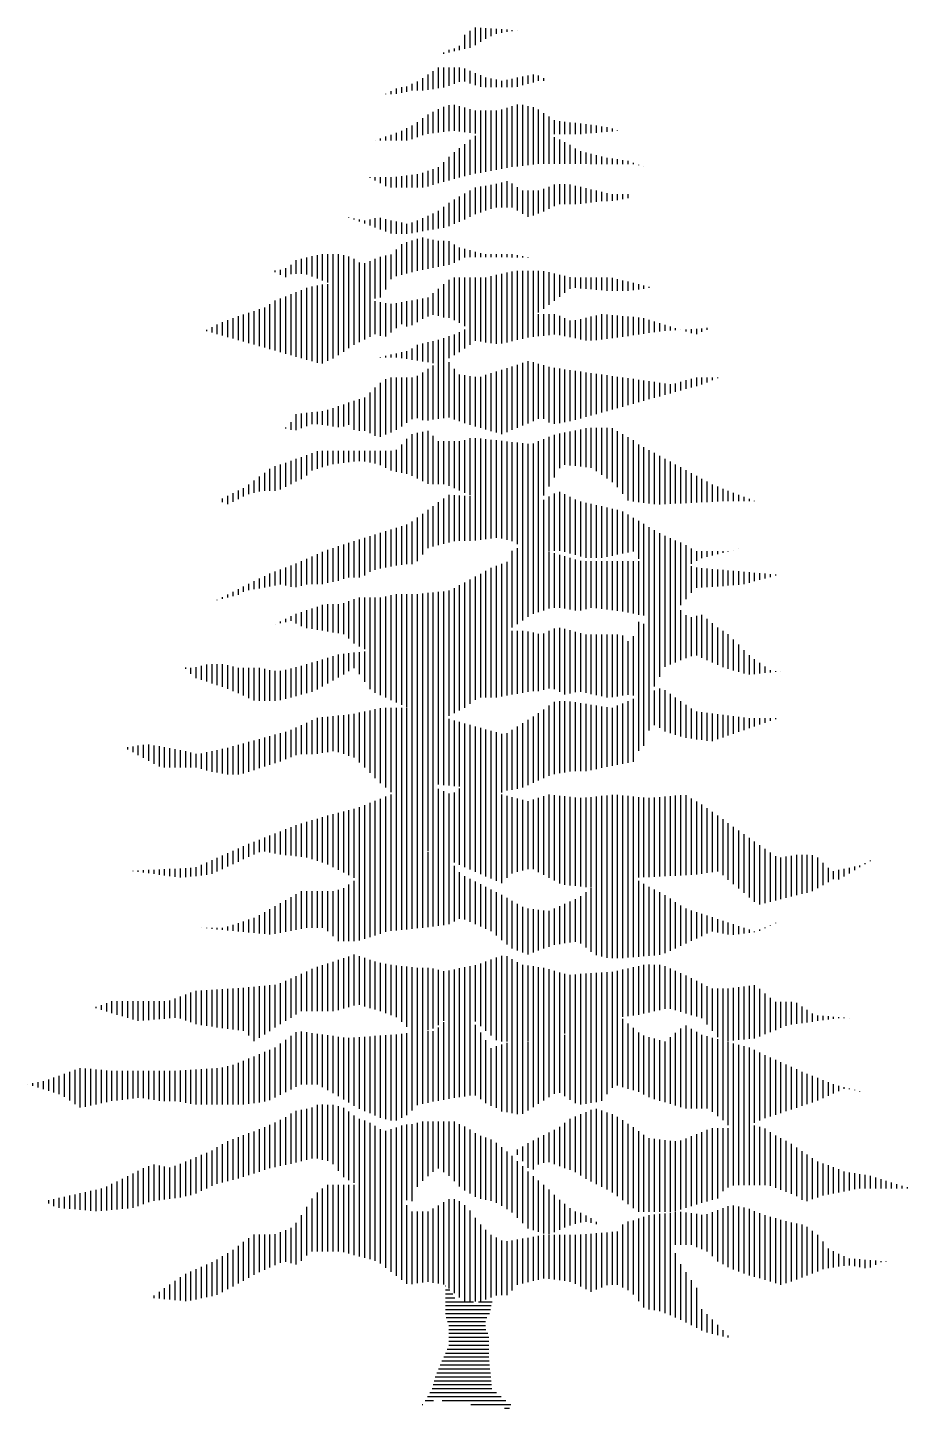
# Model space of a CAD drawing. Extents: x -3.3 to 3.4, y 0 to 10.5.
import ezdxf

# ---------------------------------------------------------------- set-up
doc = ezdxf.new("R2010")
doc.units = 0
doc.header["$LTSCALE"] = 0.4
doc.header["$MEASUREMENT"] = 0
doc.layers.get('0').update_dxf_attribs({"linetype": 'CONTINUOUS'})
doc.layers.add('ARBOLES', color=3, linetype='CONTINUOUS')

# ---------------------------------------------------------------- blocks, each defined once
blk = doc.blocks.new('*X32')
at = {"color": 0}
for p, q in [((16.88, 9.6631), (16.88, 9.9166)), ((17.02, 9.6027), (17.02, 9.9153)), ((17.04, 9.594), (17.04, 9.9294)), ((17.06, 9.5853), (17.06, 9.9412)), ((17.08, 9.5767), (17.08, 9.9212)), ((16.7, 9.5911), (16.7, 9.8627)), ((16.72, 9.6003), (16.72, 9.8707)), ((16.74, 9.6026), (16.74, 9.8786)), ((16.76, 9.6048), (16.76, 9.8842)), ((16.78, 9.6071), (16.78, 9.8896)), ((16.8, 9.6093), (16.8, 9.895)), ((16.82, 9.6116), (16.82, 9.9004)), ((16.84, 9.6231), (16.84, 9.9058)), ((16.86, 9.6431), (16.86, 9.9112)), ((16.9, 9.6547), (16.9, 9.9084)), ((16.92, 9.6461), (16.92, 9.8998)), ((16.94, 9.6374), (16.94, 9.8913)), ((16.96, 9.6287), (16.96, 9.8827)), ((16.98, 9.62), (16.98, 9.8869)), ((17, 9.6114), (17, 9.9011)), ((17.1, 9.568), (17.1, 9.9011)), ((17.12, 9.5593), (17.12, 9.8891)), ((17.14, 9.5506), (17.14, 9.884)), ((17.16, 9.5419), (17.16, 9.8788)), ((17.18, 9.5625), (17.18, 9.8736)), ((17.2, 9.5791), (17.2, 9.8685)), ((17.22, 9.5847), (17.22, 9.8633)), ((17.28, 9.5952), (17.28, 9.8592)), ((17.3, 9.5843), (17.3, 9.8661)), ((17.32, 9.5734), (17.32, 9.873)), ((17.34, 9.5625), (17.34, 9.8783)), ((17.36, 9.5516), (17.36, 9.8762)), ((17.38, 9.5407), (17.38, 9.8742)), ((17.4, 9.5356), (17.4, 9.8721)), ((17.42, 9.5335), (17.42, 9.8701)), ((17.44, 9.5314), (17.44, 9.868)), ((17.46, 9.5294), (17.46, 9.8659)), ((17.48, 9.5273), (17.48, 9.8672)), ((17.5, 9.5252), (17.5, 9.8692)), ((17.52, 9.5255), (17.52, 9.8713)), ((17.54, 9.5314), (17.54, 9.8733)), ((17.56, 9.5374), (17.56, 9.8754)), ((17.58, 9.5433), (17.58, 9.8774)), ((17.6, 9.5493), (17.6, 9.8774)), ((17.62, 9.5552), (17.62, 9.8754)), ((17.64, 9.5612), (17.64, 9.8733)), ((17.66, 9.5623), (17.66, 9.8712)), ((17.68, 9.5633), (17.68, 9.8692)), ((17.7, 9.5643), (17.7, 9.8671)), ((17.72, 9.5653), (17.72, 9.8656)), ((17.74, 9.5663), (17.74, 9.8674)), ((17.76, 9.5674), (17.76, 9.8693)), ((17.78, 9.5684), (17.78, 9.8711)), ((17.8, 9.5694), (17.8, 9.873)), ((17.82, 9.5704), (17.82, 9.8748)), ((17.84, 9.5714), (17.84, 9.8767)), ((17.86, 9.5724), (17.86, 9.8761)), ((17.88, 9.5734), (17.88, 9.8642)), ((16.54, 9.5931), (16.54, 9.8097)), ((16.56, 9.583), (16.56, 9.8148)), ((16.58, 9.5728), (16.58, 9.8199)), ((16.6, 9.5627), (16.6, 9.825)), ((16.62, 9.5526), (16.62, 9.831)), ((16.64, 9.5567), (16.64, 9.8389)), ((16.66, 9.5682), (16.66, 9.8469)), ((16.68, 9.5796), (16.68, 9.8548)), ((17.24, 9.5902), (17.24, 9.8581)), ((17.26, 9.5958), (17.26, 9.853)), ((17.9, 9.575), (17.9, 9.8524)), ((17.92, 9.578), (17.92, 9.8405)), ((17.94, 9.5809), (17.94, 9.8265)), ((17.96, 9.5838), (17.96, 9.8125)), ((16.36, 9.6465), (16.36, 9.7546)), ((16.38, 9.6442), (16.38, 9.7625)), ((16.4, 9.6419), (16.4, 9.7691)), ((16.42, 9.6396), (16.42, 9.775)), ((16.44, 9.6337), (16.44, 9.781)), ((16.46, 9.6269), (16.46, 9.787)), ((16.48, 9.6201), (16.48, 9.7929)), ((16.5, 9.6132), (16.5, 9.7989)), ((16.52, 9.6033), (16.52, 9.8045)), ((17.98, 9.5868), (17.98, 9.7985)), ((18, 9.572), (18, 9.7845)), ((18.02, 9.5552), (18.02, 9.7705)), ((18.04, 9.5385), (18.04, 9.7565)), ((16.24, 9.6604), (16.24, 9.707)), ((16.26, 9.6617), (16.26, 9.715)), ((16.28, 9.6582), (16.28, 9.7229)), ((16.3, 9.6547), (16.3, 9.7308)), ((16.32, 9.6512), (16.32, 9.7387)), ((16.34, 9.6488), (16.34, 9.7466)), ((18.06, 9.5217), (18.06, 9.7425)), ((18.08, 9.5049), (18.08, 9.7285)), ((18.1, 9.4881), (18.1, 9.7146)), ((16.12, 9.6051), (16.12, 9.656)), ((16.14, 9.6143), (16.14, 9.6648)), ((16.16, 9.6235), (16.16, 9.6737)), ((16.18, 9.6327), (16.18, 9.6825)), ((16.2, 9.642), (16.2, 9.6912)), ((16.22, 9.6512), (16.22, 9.6991)), ((18.12, 9.4713), (18.12, 9.7007)), ((18.14, 9.4611), (18.14, 9.6868)), ((18.16, 9.4662), (18.16, 9.6729)), ((18.18, 9.4713), (18.18, 9.659)), ((15.92, 9.566), (15.92, 9.5969)), ((15.94, 9.5632), (15.94, 9.5978)), ((15.96, 9.5647), (15.96, 9.5988)), ((15.98, 9.567), (15.98, 9.5997)), ((16, 9.5692), (16, 9.603)), ((16.02, 9.5715), (16.02, 9.6118)), ((16.04, 9.5738), (16.04, 9.6207)), ((16.06, 9.5774), (16.06, 9.6295)), ((16.08, 9.5866), (16.08, 9.6383)), ((16.1, 9.5958), (16.1, 9.6472)), ((18.2, 9.4763), (18.2, 9.6451)), ((18.22, 9.4812), (18.22, 9.6392)), ((18.24, 9.4862), (18.24, 9.6428)), ((18.26, 9.4911), (18.26, 9.6464)), ((18.28, 9.496), (18.28, 9.6491)), ((18.3, 9.501), (18.3, 9.6491)), ((18.32, 9.5059), (18.32, 9.6491)), ((18.34, 9.5119), (18.34, 9.649)), ((18.36, 9.5231), (18.36, 9.6392)), ((18.38, 9.5344), (18.38, 9.6196)), ((18.4, 9.5457), (18.4, 9.6)), ((18.48, 9.5791), (18.48, 9.6009)), ((18.5, 9.5909), (18.5, 9.6052)), ((18.52, 9.6027), (18.52, 9.6095)), ((18.54, 9.6145), (18.54, 9.6174)), ((18.56, 9.6262), (18.56, 9.6277)), ((15.76, 9.5879), (15.76, 9.5893)), ((15.78, 9.5852), (15.78, 9.5903)), ((15.8, 9.5824), (15.8, 9.5912)), ((15.82, 9.5797), (15.82, 9.5922)), ((15.84, 9.5769), (15.84, 9.5931)), ((15.86, 9.5742), (15.86, 9.594)), ((15.88, 9.5714), (15.88, 9.595)), ((15.9, 9.5687), (15.9, 9.5959)), ((18.42, 9.5569), (18.42, 9.5881)), ((18.44, 9.5555), (18.44, 9.5924)), ((18.46, 9.5673), (18.46, 9.5967))]:
    blk.add_line(p, q, dxfattribs=at)
blk = doc.blocks.new('*X31')
at = {"color": 0}
for p, q in [((17.76, 10.1324), (17.76, 10.2809)), ((17.36, 9.9557), (17.36, 10.2312)), ((17.38, 9.9592), (17.38, 10.2334)), ((17.4, 9.9626), (17.4, 10.2334)), ((17.42, 9.9661), (17.42, 10.2323)), ((17.44, 9.9669), (17.44, 10.2291)), ((17.64, 9.9991), (17.64, 10.2334)), ((17.66, 10.003), (17.66, 10.2418)), ((17.68, 10.045), (17.68, 10.2501)), ((17.7, 10.0638), (17.7, 10.2585)), ((17.72, 10.1213), (17.72, 10.2669)), ((17.74, 10.1424), (17.74, 10.2743)), ((17.78, 10.1186), (17.78, 10.2756)), ((17.8, 10.1122), (17.8, 10.2615)), ((17.82, 10.1057), (17.82, 10.2475)), ((17.84, 10.0993), (17.84, 10.2334)), ((16.5, 10.04), (16.5, 10.1743)), ((16.52, 10.0434), (16.52, 10.1763)), ((16.54, 10.0396), (16.54, 10.1783)), ((16.56, 10.0328), (16.56, 10.1804)), ((16.58, 10.026), (16.58, 10.1824)), ((16.6, 10.0192), (16.6, 10.1856)), ((16.62, 10.0008), (16.62, 10.1899)), ((16.64, 9.9808), (16.64, 10.1942)), ((16.66, 9.9607), (16.66, 10.1984)), ((16.68, 9.9407), (16.68, 10.2027)), ((16.7, 9.9221), (16.7, 10.207)), ((16.72, 9.9051), (16.72, 10.2079)), ((16.74, 9.8882), (16.74, 10.2079)), ((16.76, 9.8712), (16.76, 10.2078)), ((16.78, 9.8661), (16.78, 10.2078)), ((16.8, 9.8661), (16.8, 10.2078)), ((16.82, 9.8667), (16.82, 10.2078)), ((16.84, 9.8708), (16.84, 10.2078)), ((16.86, 9.8749), (16.86, 10.2078)), ((16.88, 9.879), (16.88, 10.2077)), ((16.9, 9.8986), (16.9, 10.1963)), ((16.92, 9.9165), (16.92, 10.1845)), ((17.28, 9.9232), (17.28, 10.1753)), ((17.3, 9.932), (17.3, 10.188)), ((17.32, 9.9409), (17.32, 10.2016)), ((17.34, 9.9497), (17.34, 10.2164)), ((17.46, 9.9669), (17.46, 10.2259)), ((17.48, 9.9677), (17.48, 10.2227)), ((17.5, 9.9717), (17.5, 10.2195)), ((17.52, 9.9756), (17.52, 10.2163)), ((17.54, 9.9795), (17.54, 10.2131)), ((17.56, 9.9834), (17.56, 10.2099)), ((17.58, 9.9873), (17.58, 10.2083)), ((17.6, 9.9913), (17.6, 10.2167)), ((17.62, 9.9952), (17.62, 10.225)), ((17.86, 10.0935), (17.86, 10.2194)), ((17.88, 10.0909), (17.88, 10.2053)), ((17.9, 10.0883), (17.9, 10.1946)), ((17.92, 10.0858), (17.92, 10.192)), ((17.94, 10.0832), (17.94, 10.1894)), ((17.96, 10.0816), (17.96, 10.1868)), ((17.98, 10.0885), (17.98, 10.1842)), ((18, 10.0955), (18, 10.1816)), ((18.02, 10.1024), (18.02, 10.179)), ((18.04, 10.1094), (18.04, 10.1764)), ((18.06, 10.1164), (18.06, 10.1738)), ((16.36, 10.0206), (16.36, 10.1247)), ((16.38, 10.0287), (16.38, 10.1336)), ((16.4, 10.0315), (16.4, 10.1426)), ((16.42, 10.0315), (16.42, 10.1515)), ((16.44, 10.0315), (16.44, 10.1605)), ((16.46, 10.0331), (16.46, 10.1695)), ((16.48, 10.0365), (16.48, 10.1723)), ((16.94, 9.9146), (16.94, 10.1726)), ((16.96, 9.9128), (16.96, 10.1657)), ((16.98, 9.9109), (16.98, 10.16)), ((17, 9.909), (17, 10.1544)), ((17.02, 9.9071), (17.02, 10.1488)), ((17.04, 9.9053), (17.04, 10.1432)), ((17.06, 9.9013), (17.06, 10.1375)), ((17.08, 9.8707), (17.08, 10.1319)), ((17.1, 9.8658), (17.1, 10.1263)), ((17.2, 9.897), (17.2, 10.1242)), ((17.22, 9.9006), (17.22, 10.137)), ((17.24, 9.9055), (17.24, 10.1497)), ((17.26, 9.9143), (17.26, 10.1625)), ((18.08, 10.1233), (18.08, 10.1713)), ((18.1, 10.1303), (18.1, 10.1691)), ((18.12, 10.1372), (18.12, 10.169)), ((18.14, 10.1442), (18.14, 10.169)), ((18.16, 10.1511), (18.16, 10.169)), ((18.18, 10.1581), (18.18, 10.169)), ((18.2, 10.165), (18.2, 10.169)), ((15.82, 10.0068), (15.82, 10.069)), ((16.18, 9.958), (16.18, 10.0729)), ((16.2, 9.9648), (16.2, 10.0784)), ((16.22, 9.9715), (16.22, 10.084)), ((16.24, 9.9783), (16.24, 10.0895)), ((16.26, 9.9849), (16.26, 10.0951)), ((16.28, 9.9915), (16.28, 10.1007)), ((16.3, 9.998), (16.3, 10.1062)), ((16.32, 10.0045), (16.32, 10.1118)), ((16.34, 10.0124), (16.34, 10.1173)), ((17.12, 9.8703), (17.12, 10.1207)), ((17.14, 9.8787), (17.14, 10.115)), ((17.16, 9.887), (17.16, 10.1094)), ((17.18, 9.8934), (17.18, 10.1115)), ((15.74, 10.0502), (15.74, 10.0584)), ((15.76, 10.0393), (15.76, 10.0614)), ((15.78, 10.0285), (15.78, 10.0643)), ((15.8, 10.0176), (15.8, 10.0672)), ((15.84, 9.9959), (15.84, 10.0654)), ((15.86, 9.9851), (15.86, 10.0619)), ((15.88, 9.9813), (15.88, 10.0583)), ((15.9, 9.9812), (15.9, 10.0548)), ((15.92, 9.9812), (15.92, 10.0512)), ((15.94, 9.9812), (15.94, 10.0476)), ((15.96, 9.9812), (15.96, 10.0437)), ((15.98, 9.9812), (15.98, 10.0385)), ((16, 9.9812), (16, 10.0334)), ((16.02, 9.9765), (16.02, 10.0348)), ((16.04, 9.9698), (16.04, 10.0391)), ((16.06, 9.9655), (16.06, 10.0434)), ((16.08, 9.962), (16.08, 10.0477)), ((16.1, 9.9585), (16.1, 10.052)), ((16.12, 9.9551), (16.12, 10.0563)), ((16.14, 9.955), (16.14, 10.0618)), ((16.16, 9.955), (16.16, 10.0673))]:
    blk.add_line(p, q, dxfattribs=at)
blk = doc.blocks.new('*X30')
at = {"color": 0}
for p, q in [((17.2, 10.5128), (17.2, 10.8048)), ((17.22, 10.5263), (17.22, 10.8142)), ((17.24, 10.5397), (17.24, 10.8156)), ((17.26, 10.5531), (17.26, 10.8156)), ((17.28, 10.5644), (17.28, 10.8155)), ((17.3, 10.5712), (17.3, 10.8154)), ((17.32, 10.5779), (17.32, 10.8089)), ((17.16, 10.4897), (17.16, 10.7552)), ((17.18, 10.5012), (17.18, 10.7629)), ((17.34, 10.5847), (17.34, 10.8023)), ((17.36, 10.5881), (17.36, 10.7958)), ((17.38, 10.5881), (17.38, 10.7894)), ((17.4, 10.5856), (17.4, 10.7836)), ((17.42, 10.5815), (17.42, 10.7777)), ((17.44, 10.5774), (17.44, 10.7719)), ((17.46, 10.5772), (17.46, 10.7661)), ((17.48, 10.5823), (17.48, 10.7647)), ((17.5, 10.5875), (17.5, 10.7647)), ((17.52, 10.586), (17.52, 10.7647)), ((17.54, 10.5837), (17.54, 10.7646)), ((17.56, 10.5814), (17.56, 10.7646)), ((17.58, 10.5791), (17.58, 10.7646)), ((17.6, 10.5768), (17.6, 10.7646)), ((17.62, 10.5742), (17.62, 10.7646)), ((17.64, 10.57), (17.64, 10.7646)), ((17.66, 10.5658), (17.66, 10.7645)), ((17.68, 10.5617), (17.68, 10.7645)), ((17.7, 10.5591), (17.7, 10.7645)), ((17.72, 10.5565), (17.72, 10.7697)), ((17.74, 10.5539), (17.74, 10.7766)), ((17.76, 10.5513), (17.76, 10.7735)), ((17.78, 10.5578), (17.78, 10.769)), ((17.8, 10.5712), (17.8, 10.7644)), ((17.82, 10.5847), (17.82, 10.7598)), ((17.84, 10.5981), (17.84, 10.7552)), ((17.86, 10.6205), (17.86, 10.7507)), ((17.06, 10.4519), (17.06, 10.7065)), ((17.08, 10.4556), (17.08, 10.7175)), ((17.1, 10.4592), (17.1, 10.7285)), ((17.12, 10.4668), (17.12, 10.7395)), ((17.14, 10.4783), (17.14, 10.7475)), ((17.88, 10.645), (17.88, 10.7461)), ((17.9, 10.6634), (17.9, 10.7415)), ((17.92, 10.6648), (17.92, 10.7387)), ((17.94, 10.6663), (17.94, 10.7369)), ((17.96, 10.6677), (17.96, 10.7352)), ((17.98, 10.6692), (17.98, 10.7335)), ((18, 10.6706), (18, 10.7317)), ((18.02, 10.672), (18.02, 10.73)), ((18.04, 10.6735), (18.04, 10.7283)), ((18.06, 10.6749), (18.06, 10.7265)), ((18.08, 10.6778), (18.08, 10.7248)), ((18.1, 10.6832), (18.1, 10.7231)), ((18.12, 10.6886), (18.12, 10.7213)), ((18.14, 10.694), (18.14, 10.7196)), ((18.16, 10.6994), (18.16, 10.7179)), ((18.18, 10.7048), (18.18, 10.7161)), ((18.2, 10.7102), (18.2, 10.7144)), ((16.9, 10.4227), (16.9, 10.6463)), ((16.92, 10.4235), (16.92, 10.6484)), ((16.94, 10.4234), (16.94, 10.6504)), ((16.96, 10.4234), (16.96, 10.6532)), ((16.98, 10.4271), (16.98, 10.6626)), ((17, 10.4338), (17, 10.6734)), ((17.02, 10.4406), (17.02, 10.6844)), ((17.04, 10.4474), (17.04, 10.6955)), ((16.48, 10.5011), (16.48, 10.599)), ((16.5, 10.4979), (16.5, 10.6019)), ((16.52, 10.4946), (16.52, 10.6019)), ((16.54, 10.4913), (16.54, 10.6019)), ((16.56, 10.4881), (16.56, 10.6049)), ((16.58, 10.4719), (16.58, 10.6128)), ((16.6, 10.4526), (16.6, 10.6206)), ((16.62, 10.441), (16.62, 10.6264)), ((16.64, 10.4307), (16.64, 10.6264)), ((16.66, 10.4226), (16.66, 10.6264)), ((16.68, 10.4191), (16.68, 10.6264)), ((16.7, 10.4156), (16.7, 10.6264)), ((16.72, 10.4121), (16.72, 10.6303)), ((16.74, 10.4106), (16.74, 10.6355)), ((16.76, 10.4106), (16.76, 10.6393)), ((16.78, 10.4105), (16.78, 10.6393)), ((16.8, 10.4114), (16.8, 10.6393)), ((16.82, 10.4136), (16.82, 10.6393)), ((16.84, 10.4159), (16.84, 10.6402)), ((16.86, 10.4182), (16.86, 10.6423)), ((16.88, 10.4204), (16.88, 10.6443)), ((16.34, 10.5339), (16.34, 10.5458)), ((16.36, 10.5381), (16.36, 10.5558)), ((16.38, 10.5286), (16.38, 10.5649)), ((16.4, 10.5183), (16.4, 10.5717)), ((16.42, 10.5109), (16.42, 10.5785)), ((16.44, 10.5076), (16.44, 10.5853)), ((16.46, 10.5044), (16.46, 10.5922)), ((16.3, 10.5256), (16.3, 10.5259)), ((16.32, 10.5297), (16.32, 10.5359))]:
    blk.add_line(p, q, dxfattribs=at)
blk = doc.blocks.new('*X29')
at = {"color": 0}
for p, q in [((16.96, 10.8361), (16.96, 11.0175)), ((16.98, 10.8412), (16.98, 11.0162)), ((17, 10.8418), (17, 11.0148)), ((17.02, 10.8418), (17.02, 11.0135)), ((17.36, 10.8039), (17.36, 11.0221)), ((17.38, 10.8039), (17.38, 11.0288)), ((17.4, 10.8003), (17.4, 11.019)), ((16.9, 10.8207), (16.9, 10.9741)), ((16.92, 10.8258), (16.92, 10.9887)), ((16.94, 10.8309), (16.94, 11.0032)), ((17.04, 10.8418), (17.04, 11.0121)), ((17.06, 10.8436), (17.06, 11.0108)), ((17.08, 10.8461), (17.08, 11.0094)), ((17.1, 10.8487), (17.1, 11.008)), ((17.12, 10.8512), (17.12, 11.0067)), ((17.14, 10.8538), (17.14, 11.0053)), ((17.16, 10.8516), (17.16, 11.004)), ((17.18, 10.8464), (17.18, 11.0026)), ((17.2, 10.8408), (17.2, 11.0013)), ((17.22, 10.8302), (17.22, 10.9999)), ((17.24, 10.8156), (17.24, 10.9986)), ((17.26, 10.8156), (17.26, 10.9972)), ((17.28, 10.8127), (17.28, 10.9958)), ((17.3, 10.8039), (17.3, 10.9945)), ((17.32, 10.8039), (17.32, 10.9979)), ((17.34, 10.8039), (17.34, 11.01)), ((17.42, 10.7944), (17.42, 11.0092)), ((17.44, 10.7885), (17.44, 10.9993)), ((17.46, 10.7826), (17.46, 10.9916)), ((17.48, 10.7777), (17.48, 10.9871)), ((17.5, 10.7777), (17.5, 10.9825)), ((17.52, 10.7777), (17.52, 10.9779)), ((17.54, 10.7777), (17.54, 10.9733)), ((17.56, 10.7817), (17.56, 10.9687)), ((17.58, 10.7858), (17.58, 10.9642)), ((16.82, 10.7537), (16.82, 10.9159)), ((16.84, 10.7653), (16.84, 10.9305)), ((16.86, 10.7898), (16.86, 10.945)), ((16.88, 10.8144), (16.88, 10.9596)), ((17.6, 10.7899), (17.6, 10.9596)), ((17.62, 10.794), (17.62, 10.9539)), ((17.64, 10.798), (17.64, 10.942)), ((17.66, 10.8021), (17.66, 10.9302)), ((17.68, 10.7737), (17.68, 10.9184)), ((16.66, 10.7242), (16.66, 10.86)), ((16.68, 10.7315), (16.68, 10.8662)), ((16.7, 10.7366), (16.7, 10.8725)), ((16.72, 10.7414), (16.72, 10.8788)), ((16.74, 10.7448), (16.74, 10.885)), ((16.76, 10.7481), (16.76, 10.8913)), ((16.78, 10.7515), (16.78, 10.8976)), ((16.8, 10.7537), (16.8, 10.9038)), ((17.7, 10.7259), (17.7, 10.9066)), ((17.72, 10.7138), (17.72, 10.8947)), ((17.74, 10.7138), (17.74, 10.8829)), ((17.76, 10.7138), (17.76, 10.8711)), ((17.78, 10.7138), (17.78, 10.8611)), ((16.5, 10.6822), (16.5, 10.8083)), ((16.52, 10.6862), (16.52, 10.8149)), ((16.54, 10.6904), (16.54, 10.8214)), ((16.56, 10.6973), (16.56, 10.828)), ((16.58, 10.7032), (16.58, 10.8346)), ((16.6, 10.7032), (16.6, 10.8411)), ((16.62, 10.7032), (16.62, 10.8474)), ((16.64, 10.7112), (16.64, 10.8537)), ((17.8, 10.7137), (17.8, 10.8525)), ((17.82, 10.7213), (17.82, 10.844)), ((17.84, 10.7324), (17.84, 10.8354)), ((17.86, 10.7435), (17.86, 10.8262)), ((17.88, 10.7547), (17.88, 10.8131)), ((17.9, 10.7658), (17.9, 10.8034)), ((17.92, 10.7769), (17.92, 10.8034)), ((17.94, 10.7821), (17.94, 10.8034)), ((17.96, 10.787), (17.96, 10.8034)), ((17.98, 10.7919), (17.98, 10.8034)), ((18, 10.7969), (18, 10.8033)), ((18.02, 10.8018), (18.02, 10.8033)), ((18.04, 10.8068), (18.04, 10.8074)), ((18.06, 10.8117), (18.06, 10.8119)), ((16.38, 10.6657), (16.38, 10.7565)), ((16.4, 10.6709), (16.4, 10.7654)), ((16.42, 10.676), (16.42, 10.7742)), ((16.44, 10.6773), (16.44, 10.783)), ((16.46, 10.6772), (16.46, 10.7919)), ((16.48, 10.6781), (16.48, 10.8007)), ((16.24, 10.6613), (16.24, 10.6986)), ((16.26, 10.6644), (16.26, 10.7086)), ((16.28, 10.6685), (16.28, 10.7177)), ((16.3, 10.6725), (16.3, 10.7254)), ((16.32, 10.6766), (16.32, 10.7331)), ((16.34, 10.6731), (16.34, 10.7408)), ((16.36, 10.668), (16.36, 10.7485)), ((16.14, 10.6317), (16.14, 10.6487)), ((16.16, 10.6369), (16.16, 10.6587)), ((16.18, 10.6482), (16.18, 10.6686)), ((16.2, 10.6552), (16.2, 10.6786)), ((16.22, 10.6583), (16.22, 10.6886)), ((16.08, 10.6164), (16.08, 10.6187)), ((16.1, 10.6215), (16.1, 10.6287)), ((16.12, 10.6266), (16.12, 10.6387))]:
    blk.add_line(p, q, dxfattribs=at)
blk = doc.blocks.new('*X28')
at = {"color": 0}
for p, q in [((16.8, 11.0967), (16.8, 11.2291)), ((16.82, 11.0885), (16.82, 11.2479)), ((16.84, 11.0785), (16.84, 11.2519)), ((16.86, 11.0684), (16.86, 11.256)), ((16.88, 11.0584), (16.88, 11.2601)), ((16.9, 11.0577), (16.9, 11.2413)), ((17.02, 11.0244), (17.02, 11.225)), ((17.04, 11.0163), (17.04, 11.2319)), ((17.06, 11.0097), (17.06, 11.2327)), ((17.08, 11.0031), (17.08, 11.2306)), ((17.1, 10.9965), (17.1, 11.2284)), ((17.12, 10.9899), (17.12, 11.2262)), ((17.14, 10.9833), (17.14, 11.224)), ((17.32, 11.0147), (17.32, 11.2286)), ((17.34, 11.0486), (17.34, 11.237)), ((17.36, 11.0833), (17.36, 11.2454)), ((17.38, 11.1181), (17.38, 11.2501)), ((17.4, 11.1312), (17.4, 11.254)), ((17.42, 11.1289), (17.42, 11.2579)), ((17.44, 11.1266), (17.44, 11.2618)), ((17.46, 11.1243), (17.46, 11.2657)), ((17.48, 11.122), (17.48, 11.2696)), ((17.5, 11.1197), (17.5, 11.2715)), ((17.52, 11.1072), (17.52, 11.2714)), ((17.54, 11.0931), (17.54, 11.2714)), ((17.56, 11.0789), (17.56, 11.2714)), ((17.58, 11.0648), (17.58, 11.2703)), ((17.6, 11.0457), (17.6, 11.259)), ((17.62, 11.0205), (17.62, 11.2477)), ((17.64, 10.9953), (17.64, 11.2364)), ((17.66, 10.9912), (17.66, 11.2251)), ((16.44, 11.1093), (16.44, 11.1755)), ((16.46, 11.1158), (16.46, 11.1829)), ((16.48, 11.1223), (16.48, 11.184)), ((16.5, 11.1288), (16.5, 11.184)), ((16.52, 11.134), (16.52, 11.184)), ((16.54, 11.1363), (16.54, 11.184)), ((16.56, 11.1385), (16.56, 11.1839)), ((16.58, 11.1408), (16.58, 11.1839)), ((16.6, 11.1431), (16.6, 11.1839)), ((16.62, 11.1453), (16.62, 11.1839)), ((16.64, 11.1438), (16.64, 11.1839)), ((16.66, 11.1397), (16.66, 11.1838)), ((16.68, 11.1356), (16.68, 11.1838)), ((16.7, 11.1292), (16.7, 11.1838)), ((16.72, 11.1194), (16.72, 11.1838)), ((16.74, 11.1097), (16.74, 11.1838)), ((16.76, 11.1049), (16.76, 11.1883)), ((16.78, 11.1008), (16.78, 11.2087)), ((16.92, 11.0577), (16.92, 11.2213)), ((16.94, 11.0576), (16.94, 11.2213)), ((16.96, 11.051), (16.96, 11.2212)), ((16.98, 11.0422), (16.98, 11.2212)), ((17, 11.0333), (17, 11.2212)), ((17.16, 10.9782), (17.16, 11.2218)), ((17.18, 10.9741), (17.18, 11.2196)), ((17.2, 10.97), (17.2, 11.2175)), ((17.22, 10.9689), (17.22, 11.2153)), ((17.24, 10.9718), (17.24, 11.2131)), ((17.26, 10.9747), (17.26, 11.2109)), ((17.28, 10.9777), (17.28, 11.2119)), ((17.3, 10.9809), (17.3, 11.2203)), ((17.68, 10.9889), (17.68, 11.2087)), ((17.7, 10.9866), (17.7, 11.1978)), ((17.72, 10.9843), (17.72, 11.1869)), ((17.74, 10.982), (17.74, 11.176)), ((16.3, 11.0321), (16.3, 11.1252)), ((16.32, 11.0368), (16.32, 11.1321)), ((16.34, 11.047), (16.34, 11.139)), ((16.36, 11.0573), (16.36, 11.1459)), ((16.38, 11.067), (16.38, 11.1532)), ((16.4, 11.0767), (16.4, 11.1606)), ((16.42, 11.0904), (16.42, 11.1681)), ((17.76, 10.9804), (17.76, 11.1651)), ((17.78, 10.9814), (17.78, 11.1542)), ((17.8, 10.9824), (17.8, 11.1433)), ((17.82, 10.9834), (17.82, 11.1324)), ((17.84, 10.9845), (17.84, 11.1215)), ((16.22, 11.0248), (16.22, 11.0712)), ((16.24, 11.0299), (16.24, 11.0861)), ((16.26, 11.0322), (16.26, 11.1009)), ((16.28, 11.0321), (16.28, 11.1157)), ((17.86, 10.9855), (17.86, 11.1106)), ((17.88, 10.9865), (17.88, 11.0997)), ((17.9, 10.9875), (17.9, 11.0888)), ((17.92, 10.9885), (17.92, 11.0779)), ((17.94, 10.9895), (17.94, 11.067)), ((16.12, 10.982), (16.12, 11.0128)), ((16.14, 10.9908), (16.14, 11.0228)), ((16.16, 11.0006), (16.16, 11.0328)), ((16.18, 11.0104), (16.18, 11.0428)), ((16.2, 11.0197), (16.2, 11.0564)), ((17.96, 10.9905), (17.96, 11.0562)), ((17.98, 10.9915), (17.98, 11.048)), ((18, 10.9925), (18, 11.0398)), ((18.02, 10.993), (18.02, 11.0316)), ((18.04, 10.993), (18.04, 11.0241)), ((18.06, 10.993), (18.06, 11.0167)), ((16.1, 10.989), (16.1, 11.0029)), ((18.08, 10.993), (18.08, 11.0092)), ((18.1, 10.9929), (18.1, 11.0018)), ((18.12, 10.9929), (18.12, 10.9943))]:
    blk.add_line(p, q, dxfattribs=at)
blk = doc.blocks.new('*X27')
at = {"color": 0}
for p, q in [((16.88, 11.2997), (16.88, 11.4953)), ((16.9, 11.3026), (16.9, 11.5084)), ((16.92, 11.3055), (16.92, 11.5216)), ((16.94, 11.3084), (16.94, 11.5347)), ((16.96, 11.3105), (16.96, 11.5202)), ((16.98, 11.3035), (16.98, 11.495)), ((17.14, 11.2534), (17.14, 11.4852)), ((17.16, 11.2474), (17.16, 11.4917)), ((17.18, 11.2551), (17.18, 11.4982)), ((17.2, 11.2634), (17.2, 11.5047)), ((17.22, 11.2718), (17.22, 11.5112)), ((17.24, 11.2801), (17.24, 11.5177)), ((17.26, 11.2885), (17.26, 11.5242)), ((17.28, 11.2969), (17.28, 11.5202)), ((17.3, 11.3052), (17.3, 11.5146)), ((17.32, 11.306), (17.32, 11.509)), ((17.34, 11.2921), (17.34, 11.5034)), ((17.36, 11.2862), (17.36, 11.4991)), ((17.38, 11.2897), (17.38, 11.4963)), ((17.4, 11.2931), (17.4, 11.4935)), ((17.42, 11.2965), (17.42, 11.4907)), ((17.44, 11.3015), (17.44, 11.4878)), ((17.46, 11.3071), (17.46, 11.485)), ((16.7, 11.2378), (16.7, 11.4427)), ((16.72, 11.246), (16.72, 11.4565)), ((16.74, 11.2541), (16.74, 11.4632)), ((16.76, 11.2634), (16.76, 11.4632)), ((16.78, 11.2769), (16.78, 11.4632)), ((16.8, 11.2903), (16.8, 11.4632)), ((16.82, 11.3037), (16.82, 11.4632)), ((16.84, 11.308), (16.84, 11.469)), ((16.86, 11.3011), (16.86, 11.4821)), ((17, 11.2966), (17, 11.474)), ((17.02, 11.2896), (17.02, 11.4709)), ((17.04, 11.283), (17.04, 11.4678)), ((17.06, 11.2771), (17.06, 11.4647)), ((17.08, 11.2712), (17.08, 11.4657)), ((17.1, 11.2652), (17.1, 11.4722)), ((17.12, 11.2593), (17.12, 11.4787)), ((17.48, 11.3127), (17.48, 11.4822)), ((17.5, 11.3183), (17.5, 11.4794)), ((17.52, 11.3239), (17.52, 11.4766)), ((17.54, 11.3295), (17.54, 11.4738)), ((17.56, 11.3351), (17.56, 11.471)), ((17.58, 11.3407), (17.58, 11.4682)), ((17.6, 11.3462), (17.6, 11.4654)), ((17.62, 11.3518), (17.62, 11.4625)), ((17.64, 11.3574), (17.64, 11.4597)), ((17.66, 11.363), (17.66, 11.4569)), ((17.68, 11.3686), (17.68, 11.4541)), ((17.7, 11.3742), (17.7, 11.4513)), ((17.72, 11.3798), (17.72, 11.4485)), ((17.74, 11.3854), (17.74, 11.4457)), ((17.76, 11.391), (17.76, 11.4429)), ((17.78, 11.3966), (17.78, 11.4401)), ((17.8, 11.4022), (17.8, 11.4372)), ((17.82, 11.4078), (17.82, 11.4401)), ((17.84, 11.4134), (17.84, 11.446)), ((17.86, 11.419), (17.86, 11.4519)), ((17.88, 11.4246), (17.88, 11.4577)), ((17.9, 11.4302), (17.9, 11.4622)), ((17.92, 11.4358), (17.92, 11.4622)), ((17.94, 11.4439), (17.94, 11.4622)), ((17.96, 11.4523), (17.96, 11.4622)), ((17.98, 11.4606), (17.98, 11.4622)), ((16.64, 11.2606), (16.64, 11.3861)), ((16.66, 11.2507), (16.66, 11.4052)), ((16.68, 11.2405), (16.68, 11.4252)), ((16.42, 11.2782), (16.42, 11.3282)), ((16.44, 11.2854), (16.44, 11.3305)), ((16.46, 11.2854), (16.46, 11.3327)), ((16.48, 11.2829), (16.48, 11.335)), ((16.5, 11.28), (16.5, 11.3397)), ((16.52, 11.2771), (16.52, 11.3466)), ((16.54, 11.2742), (16.54, 11.3535)), ((16.56, 11.276), (16.56, 11.3604)), ((16.58, 11.283), (16.58, 11.367)), ((16.6, 11.2641), (16.6, 11.3734)), ((16.62, 11.2606), (16.62, 11.3797)), ((16.36, 11.2642), (16.36, 11.2925)), ((16.38, 11.2628), (16.38, 11.3237)), ((16.4, 11.2705), (16.4, 11.3259)), ((16.34, 11.2688), (16.34, 11.2724))]:
    blk.add_line(p, q, dxfattribs=at)
blk = doc.blocks.new('*X26')
at = {"color": 0}
for p, q in [((17.26, 11.6142), (17.26, 11.6961)), ((17.28, 11.6168), (17.28, 11.7012)), ((17.3, 11.6191), (17.3, 11.7031)), ((17.32, 11.6213), (17.32, 11.7031)), ((17.34, 11.6236), (17.34, 11.7031)), ((17.36, 11.6259), (17.36, 11.7031)), ((17.38, 11.6232), (17.38, 11.6964)), ((17.52, 11.605), (17.52, 11.6982)), ((17.54, 11.6072), (17.54, 11.7027)), ((17.56, 11.6095), (17.56, 11.7013)), ((17.58, 11.6118), (17.58, 11.6995)), ((17.6, 11.614), (17.6, 11.6978)), ((17.62, 11.6168), (17.62, 11.6961)), ((17.02, 11.5723), (17.02, 11.6453)), ((17.04, 11.5871), (17.04, 11.6555)), ((17.06, 11.602), (17.06, 11.6656)), ((17.08, 11.599), (17.08, 11.6675)), ((17.1, 11.596), (17.1, 11.6693)), ((17.12, 11.5931), (17.12, 11.6711)), ((17.14, 11.5901), (17.14, 11.673)), ((17.16, 11.5915), (17.16, 11.6748)), ((17.18, 11.5961), (17.18, 11.6766)), ((17.2, 11.6006), (17.2, 11.6807)), ((17.22, 11.6051), (17.22, 11.6859)), ((17.24, 11.6097), (17.24, 11.691)), ((17.4, 11.6193), (17.4, 11.688)), ((17.42, 11.6154), (17.42, 11.6796)), ((17.44, 11.6114), (17.44, 11.68)), ((17.46, 11.6075), (17.46, 11.6846)), ((17.48, 11.6036), (17.48, 11.6891)), ((17.5, 11.6027), (17.5, 11.6937)), ((17.64, 11.6198), (17.64, 11.6943)), ((17.66, 11.6228), (17.66, 11.6926)), ((17.68, 11.6257), (17.68, 11.6909)), ((17.7, 11.6287), (17.7, 11.6875)), ((17.72, 11.6317), (17.72, 11.6812)), ((17.74, 11.6346), (17.74, 11.6749)), ((17.76, 11.6376), (17.76, 11.6686)), ((17.78, 11.6397), (17.78, 11.6623)), ((17.8, 11.6411), (17.8, 11.656)), ((17.82, 11.6424), (17.82, 11.6497)), ((17.84, 11.6434), (17.84, 11.6438)), ((17.86, 11.6371), (17.86, 11.6451)), ((17.88, 11.6308), (17.88, 11.6465)), ((17.9, 11.6277), (17.9, 11.6479)), ((17.92, 11.6359), (17.92, 11.6492)), ((17.94, 11.644), (17.94, 11.6506)), ((16.86, 11.5234), (16.86, 11.5923)), ((16.88, 11.5202), (16.88, 11.5964)), ((16.9, 11.5169), (16.9, 11.6005)), ((16.92, 11.5141), (16.92, 11.606)), ((16.94, 11.5253), (16.94, 11.6125)), ((16.96, 11.5366), (16.96, 11.6191)), ((16.98, 11.5479), (16.98, 11.6256)), ((17, 11.5591), (17, 11.6351)), ((16.7, 11.5386), (16.7, 11.5403)), ((16.72, 11.5385), (16.72, 11.5449)), ((16.74, 11.5385), (16.74, 11.5494)), ((16.76, 11.5385), (16.76, 11.554)), ((16.78, 11.5365), (16.78, 11.5585)), ((16.8, 11.5332), (16.8, 11.563)), ((16.82, 11.53), (16.82, 11.5733)), ((16.84, 11.5267), (16.84, 11.5863))]:
    blk.add_line(p, q, dxfattribs=at)
blk = doc.blocks.new('*X25')
at = {"color": 0}
for p, q in [((17.14, 11.6426), (17.14, 11.8519)), ((17.16, 11.6459), (17.16, 11.8564)), ((17.18, 11.6493), (17.18, 11.8609)), ((17.2, 11.653), (17.2, 11.8655)), ((17.22, 11.663), (17.22, 11.8683)), ((17.24, 11.673), (17.24, 11.8682)), ((17.26, 11.6829), (17.26, 11.8682)), ((17.28, 11.6943), (17.28, 11.8682)), ((17.3, 11.7091), (17.3, 11.8682)), ((17.32, 11.7239), (17.32, 11.8667)), ((17.34, 11.739), (17.34, 11.8621)), ((17.36, 11.7541), (17.36, 11.8574)), ((17.38, 11.7692), (17.38, 11.8528)), ((16.42, 11.5302), (16.42, 11.8028)), ((16.44, 11.5245), (16.44, 11.8081)), ((16.46, 11.5188), (16.46, 11.8122)), ((16.48, 11.5159), (16.48, 11.8162)), ((16.5, 11.5256), (16.5, 11.8169)), ((16.52, 11.5353), (16.52, 11.8143)), ((16.54, 11.5472), (16.54, 11.8117)), ((16.56, 11.5604), (16.56, 11.8091)), ((16.58, 11.5736), (16.58, 11.8065)), ((16.92, 11.6971), (16.92, 11.7995)), ((16.94, 11.6904), (16.94, 11.8165)), ((16.96, 11.6898), (16.96, 11.8335)), ((16.98, 11.68), (16.98, 11.8424)), ((17, 11.6703), (17, 11.8424)), ((17.02, 11.6575), (17.02, 11.8424)), ((17.04, 11.6421), (17.04, 11.8423)), ((17.06, 11.6266), (17.06, 11.8423)), ((17.08, 11.6307), (17.08, 11.8423)), ((17.1, 11.6349), (17.1, 11.8428)), ((17.12, 11.6391), (17.12, 11.8473)), ((17.4, 11.7843), (17.4, 11.8482)), ((17.42, 11.7995), (17.42, 11.8435)), ((17.44, 11.8031), (17.44, 11.842)), ((17.46, 11.8012), (17.46, 11.842)), ((17.48, 11.7994), (17.48, 11.842)), ((17.5, 11.7975), (17.5, 11.842)), ((17.52, 11.7956), (17.52, 11.8419)), ((17.54, 11.7937), (17.54, 11.8419)), ((17.56, 11.7919), (17.56, 11.8419)), ((17.58, 11.7912), (17.58, 11.8415)), ((17.6, 11.7912), (17.6, 11.8366)), ((17.62, 11.7912), (17.62, 11.8316)), ((17.64, 11.7912), (17.64, 11.8266)), ((17.66, 11.7938), (17.66, 11.8216)), ((17.68, 11.7967), (17.68, 11.8167)), ((17.7, 11.7996), (17.7, 11.8117)), ((17.72, 11.8026), (17.72, 11.8067)), ((16.3, 11.5645), (16.3, 11.7547)), ((16.32, 11.5588), (16.32, 11.7627)), ((16.34, 11.553), (16.34, 11.7707)), ((16.36, 11.5473), (16.36, 11.7787)), ((16.38, 11.5416), (16.38, 11.7868)), ((16.4, 11.5359), (16.4, 11.7948)), ((16.6, 11.5868), (16.6, 11.799)), ((16.62, 11.5974), (16.62, 11.7856)), ((16.64, 11.6073), (16.64, 11.7721)), ((16.66, 11.6173), (16.66, 11.7586)), ((16.68, 11.6267), (16.68, 11.752)), ((16.7, 11.6205), (16.7, 11.7486)), ((16.78, 11.6654), (16.78, 11.7481)), ((16.8, 11.6562), (16.8, 11.7519)), ((16.82, 11.6609), (16.82, 11.7556)), ((16.84, 11.673), (16.84, 11.7593)), ((16.86, 11.6851), (16.86, 11.7631)), ((16.88, 11.6941), (16.88, 11.7668)), ((16.9, 11.7008), (16.9, 11.7825)), ((16.16, 11.6044), (16.16, 11.6951)), ((16.18, 11.5987), (16.18, 11.7017)), ((16.2, 11.593), (16.2, 11.7084)), ((16.22, 11.5873), (16.22, 11.715)), ((16.24, 11.5816), (16.24, 11.7217)), ((16.26, 11.5759), (16.26, 11.7283)), ((16.28, 11.5702), (16.28, 11.7414)), ((16.72, 11.6178), (16.72, 11.7452)), ((16.74, 11.6337), (16.74, 11.7418)), ((16.76, 11.6496), (16.76, 11.7444)), ((16.04, 11.6386), (16.04, 11.6439)), ((16.06, 11.6329), (16.06, 11.6541)), ((16.08, 11.6272), (16.08, 11.6644)), ((16.1, 11.6215), (16.1, 11.6726)), ((16.12, 11.6158), (16.12, 11.6803)), ((16.14, 11.6101), (16.14, 11.688))]:
    blk.add_line(p, q, dxfattribs=at)
blk = doc.blocks.new('*X24')
at = {"color": 0}
for p, q in [((16.84, 9.3707), (16.84, 9.6571)), ((16.86, 9.3729), (16.86, 9.6627)), ((16.88, 9.3754), (16.88, 9.6597)), ((16.9, 9.378), (16.9, 9.6567)), ((16.92, 9.3805), (16.92, 9.6538)), ((16.94, 9.3831), (16.94, 9.6508)), ((16.68, 9.3436), (16.68, 9.5971)), ((16.7, 9.3502), (16.7, 9.6036)), ((16.72, 9.3568), (16.72, 9.6101)), ((16.74, 9.3606), (16.74, 9.6175)), ((16.76, 9.3626), (16.76, 9.6254)), ((16.78, 9.3646), (16.78, 9.6333)), ((16.8, 9.3667), (16.8, 9.6413)), ((16.82, 9.3687), (16.82, 9.6492)), ((16.96, 9.3868), (16.96, 9.6312)), ((16.98, 9.3965), (16.98, 9.6076)), ((16.6, 9.3218), (16.6, 9.5508)), ((16.62, 9.3239), (16.62, 9.5649)), ((16.64, 9.3305), (16.64, 9.5791)), ((16.66, 9.3371), (16.66, 9.5905)), ((17, 9.4062), (17, 9.5839)), ((17.02, 9.4042), (17.02, 9.5687)), ((17.04, 9.3952), (17.04, 9.5586)), ((17.06, 9.3862), (17.06, 9.5486)), ((17.56, 9.2585), (17.56, 9.5451)), ((17.58, 9.2573), (17.58, 9.5524)), ((17.6, 9.2573), (17.6, 9.5597)), ((17.62, 9.2576), (17.62, 9.5669)), ((17.64, 9.2593), (17.64, 9.5742)), ((17.66, 9.261), (17.66, 9.5627)), ((17.68, 9.2627), (17.68, 9.5509)), ((16.38, 9.3645), (16.38, 9.5007)), ((16.4, 9.3682), (16.4, 9.5117)), ((16.42, 9.3719), (16.42, 9.5117)), ((16.44, 9.3726), (16.44, 9.5117)), ((16.46, 9.3726), (16.46, 9.5116)), ((16.48, 9.3726), (16.48, 9.5116)), ((16.5, 9.3602), (16.5, 9.5116)), ((16.52, 9.3402), (16.52, 9.5116)), ((16.54, 9.3219), (16.54, 9.5166)), ((16.56, 9.3219), (16.56, 9.5235)), ((16.58, 9.3219), (16.58, 9.5366)), ((17.08, 9.3772), (17.08, 9.5386)), ((17.1, 9.3682), (17.1, 9.5284)), ((17.12, 9.3592), (17.12, 9.5182)), ((17.14, 9.3427), (17.14, 9.508)), ((17.16, 9.3261), (17.16, 9.4978)), ((17.46, 9.3135), (17.46, 9.4932)), ((17.48, 9.2976), (17.48, 9.508)), ((17.5, 9.2816), (17.5, 9.5228)), ((17.52, 9.2689), (17.52, 9.5306)), ((17.54, 9.2637), (17.54, 9.5379)), ((17.7, 9.2644), (17.7, 9.539)), ((17.72, 9.2661), (17.72, 9.5283)), ((17.74, 9.2678), (17.74, 9.5179)), ((17.76, 9.2695), (17.76, 9.5075)), ((17.78, 9.276), (17.78, 9.497)), ((16.28, 9.3472), (16.28, 9.4439)), ((16.3, 9.3495), (16.3, 9.4552)), ((16.32, 9.3533), (16.32, 9.4666)), ((16.34, 9.357), (16.34, 9.4779)), ((16.36, 9.3607), (16.36, 9.4893)), ((17.18, 9.3094), (17.18, 9.4863)), ((17.2, 9.2941), (17.2, 9.4748)), ((17.22, 9.2864), (17.22, 9.4633)), ((17.24, 9.2786), (17.24, 9.4518)), ((17.26, 9.2709), (17.26, 9.4457)), ((17.28, 9.2782), (17.28, 9.443)), ((17.3, 9.2861), (17.3, 9.4404)), ((17.36, 9.3074), (17.36, 9.4461)), ((17.38, 9.3108), (17.38, 9.455)), ((17.4, 9.3137), (17.4, 9.4638)), ((17.42, 9.3166), (17.42, 9.4727)), ((17.44, 9.3196), (17.44, 9.4815)), ((17.8, 9.2853), (17.8, 9.4838)), ((17.82, 9.2945), (17.82, 9.4705)), ((17.84, 9.3038), (17.84, 9.4573)), ((17.86, 9.3131), (17.86, 9.4454)), ((16.16, 9.3585), (16.16, 9.3904)), ((16.18, 9.3566), (16.18, 9.397)), ((16.2, 9.3547), (16.2, 9.4035)), ((16.22, 9.3529), (16.22, 9.4101)), ((16.24, 9.351), (16.24, 9.4211)), ((16.26, 9.3491), (16.26, 9.4325)), ((17.32, 9.294), (17.32, 9.4377)), ((17.34, 9.3008), (17.34, 9.4373)), ((17.88, 9.3224), (17.88, 9.4388)), ((17.9, 9.3317), (17.9, 9.4322)), ((17.92, 9.341), (17.92, 9.4256)), ((17.94, 9.3503), (17.94, 9.419)), ((17.96, 9.3579), (17.96, 9.4124)), ((17.98, 9.3544), (17.98, 9.4058)), ((18, 9.3509), (18, 9.3991)), ((18.02, 9.3474), (18.02, 9.3924)), ((18.2, 9.3905), (18.2, 9.3912)), ((16.02, 9.3729), (16.02, 9.373)), ((16.04, 9.3708), (16.04, 9.373)), ((16.06, 9.3687), (16.06, 9.373)), ((16.08, 9.3667), (16.08, 9.373)), ((16.1, 9.3646), (16.1, 9.3729)), ((16.12, 9.3625), (16.12, 9.3773)), ((16.14, 9.3605), (16.14, 9.3838)), ((18.04, 9.3462), (18.04, 9.3857)), ((18.06, 9.3487), (18.06, 9.379)), ((18.08, 9.3513), (18.08, 9.3723)), ((18.1, 9.3538), (18.1, 9.3657)), ((18.12, 9.3564), (18.12, 9.359)), ((18.14, 9.3612), (18.14, 9.3657)), ((18.16, 9.3709), (18.16, 9.3742)), ((18.18, 9.3807), (18.18, 9.3827)), ((16.48, 9.0555), (16.48, 9.2306)), ((16.5, 9.0555), (16.5, 9.2373)), ((16.52, 9.0555), (16.52, 9.2439)), ((16.54, 9.0599), (16.54, 9.2506)), ((16.56, 9.0658), (16.56, 9.2572)), ((16.58, 9.0717), (16.58, 9.2639)), ((16.6, 9.0775), (16.6, 9.2705)), ((16.62, 9.0795), (16.62, 9.2649)), ((16.64, 9.0737), (16.64, 9.2579)), ((16.66, 9.0679), (16.66, 9.251)), ((16.68, 9.062), (16.68, 9.2444)), ((16.7, 9.0562), (16.7, 9.2398)), ((16.72, 9.0486), (16.72, 9.2352)), ((16.74, 9.0407), (16.74, 9.232)), ((17.06, 9.0169), (17.06, 9.2311)), ((17.08, 8.9992), (17.08, 9.237)), ((17.1, 8.9814), (17.1, 9.2444)), ((17.12, 8.9637), (17.12, 9.2518)), ((17.14, 8.9459), (17.14, 9.2592)), ((17.16, 8.9405), (17.16, 9.2666)), ((17.18, 8.9405), (17.18, 9.2653)), ((17.2, 8.9405), (17.2, 9.2535)), ((17.22, 8.9405), (17.22, 9.2416)), ((17.24, 8.9405), (17.24, 9.2322)), ((17.7, 9.0466), (17.7, 9.2317)), ((17.72, 9.0511), (17.72, 9.2326)), ((17.74, 9.0556), (17.74, 9.2325)), ((17.76, 9.0602), (17.76, 9.2325)), ((16.36, 9.0311), (16.36, 9.1799)), ((16.38, 9.0437), (16.38, 9.189)), ((16.4, 9.0556), (16.4, 9.1981)), ((16.42, 9.0556), (16.42, 9.2071)), ((16.44, 9.0555), (16.44, 9.2162)), ((16.46, 9.0555), (16.46, 9.224)), ((16.76, 9.0328), (16.76, 9.2297)), ((16.78, 9.016), (16.78, 9.2274)), ((16.8, 8.9959), (16.8, 9.2251)), ((16.82, 8.9759), (16.82, 9.2228)), ((16.84, 8.9704), (16.84, 9.2205)), ((16.86, 8.9768), (16.86, 9.2203)), ((16.88, 8.9832), (16.88, 9.2202)), ((16.9, 8.9896), (16.9, 9.2184)), ((16.92, 9.003), (16.92, 9.2132)), ((16.94, 9.0193), (16.94, 9.2081)), ((16.96, 9.0355), (16.96, 9.2105)), ((16.98, 9.0403), (16.98, 9.2147)), ((17, 9.0372), (17, 9.2188)), ((17.02, 9.0342), (17.02, 9.2229)), ((17.04, 9.0311), (17.04, 9.227)), ((17.26, 8.9426), (17.26, 9.2292)), ((17.28, 8.9461), (17.28, 9.2262)), ((17.3, 8.9495), (17.3, 9.2233)), ((17.32, 8.953), (17.32, 9.2203)), ((17.34, 8.9574), (17.34, 9.2149)), ((17.36, 8.9619), (17.36, 9.2091)), ((17.38, 8.9664), (17.38, 9.2032)), ((17.4, 8.971), (17.4, 9.1974)), ((17.42, 8.9755), (17.42, 9.1943)), ((17.44, 8.9804), (17.44, 9.1957)), ((17.46, 8.9877), (17.46, 9.1972)), ((17.48, 8.995), (17.48, 9.1986)), ((17.5, 9.0023), (17.5, 9.2001)), ((17.52, 9.0095), (17.52, 9.2015)), ((17.54, 9.0168), (17.54, 9.203)), ((17.56, 9.0241), (17.56, 9.2045)), ((17.58, 9.0304), (17.58, 9.2059)), ((17.6, 9.0327), (17.6, 9.209)), ((17.62, 9.0349), (17.62, 9.2136)), ((17.64, 9.0372), (17.64, 9.2181)), ((17.66, 9.0395), (17.66, 9.2226)), ((17.68, 9.042), (17.68, 9.2272)), ((17.78, 9.0647), (17.78, 9.227)), ((17.8, 9.065), (17.8, 9.2181)), ((17.82, 9.0591), (17.82, 9.2092)), ((17.84, 9.0532), (17.84, 9.2003)), ((17.86, 9.0473), (17.86, 9.1912)), ((17.88, 9.0413), (17.88, 9.1812)), ((15.98, 9.014), (15.98, 9.1274)), ((16, 9.007), (16, 9.1331)), ((16.02, 9.0031), (16.02, 9.1344)), ((16.04, 9.0001), (16.04, 9.1357)), ((16.06, 8.9972), (16.06, 9.137)), ((16.08, 8.9943), (16.08, 9.1383)), ((16.1, 8.9915), (16.1, 9.1396)), ((16.12, 8.9888), (16.12, 9.1408)), ((16.14, 8.9862), (16.14, 9.1421)), ((16.16, 8.9835), (16.16, 9.1434)), ((16.18, 8.9809), (16.18, 9.145)), ((16.2, 8.963), (16.2, 9.1469)), ((16.22, 8.9422), (16.22, 9.1487)), ((16.24, 8.954), (16.24, 9.1506)), ((16.26, 8.9672), (16.26, 9.1524)), ((16.28, 8.9804), (16.28, 9.1543)), ((16.3, 8.9935), (16.3, 9.1561)), ((16.32, 9.006), (16.32, 9.1618)), ((16.34, 9.0186), (16.34, 9.1709)), ((17.9, 9.0354), (17.9, 9.1712)), ((17.92, 9.0289), (17.92, 9.1612)), ((17.94, 9.005), (17.94, 9.1511)), ((17.96, 8.9811), (17.96, 9.1426)), ((17.98, 8.9572), (17.98, 9.1426)), ((18, 8.9404), (18, 9.1425)), ((18.02, 8.9424), (18.02, 9.1425)), ((18.04, 8.9444), (18.04, 9.145)), ((18.06, 8.9465), (18.06, 9.1475)), ((18.08, 8.9485), (18.08, 9.1501)), ((18.1, 8.9505), (18.1, 9.1526)), ((18.12, 8.9526), (18.12, 9.1552)), ((18.14, 8.96), (18.14, 9.1404)), ((15.64, 9.0609), (15.64, 9.0787)), ((15.66, 9.0547), (15.66, 9.0865)), ((15.68, 9.0486), (15.68, 9.0938)), ((15.7, 9.0424), (15.7, 9.0938)), ((15.72, 9.0363), (15.72, 9.0938)), ((15.74, 9.0301), (15.74, 9.0938)), ((15.76, 9.024), (15.76, 9.0938)), ((15.78, 9.0187), (15.78, 9.0938)), ((15.8, 9.0203), (15.8, 9.0937)), ((15.82, 9.022), (15.82, 9.0937)), ((15.84, 9.0237), (15.84, 9.0937)), ((15.86, 9.0254), (15.86, 9.0937)), ((15.88, 9.0271), (15.88, 9.0937)), ((15.9, 9.0288), (15.9, 9.0966)), ((15.92, 9.0305), (15.92, 9.1043)), ((15.94, 9.0278), (15.94, 9.112)), ((15.96, 9.0209), (15.96, 9.1197)), ((18.16, 8.968), (18.16, 9.1234)), ((18.18, 8.976), (18.18, 9.1064)), ((18.2, 8.9841), (18.2, 9.0917)), ((18.22, 8.9921), (18.22, 9.0917)), ((18.24, 9.0001), (18.24, 9.0917)), ((18.26, 9.005), (18.26, 9.0916)), ((18.28, 9.0077), (18.28, 9.0877)), ((18.3, 9.0104), (18.3, 9.0742)), ((15.62, 9.0671), (15.62, 9.0718)), ((18.32, 9.0132), (18.32, 9.0607)), ((18.34, 9.0159), (18.34, 9.0472)), ((18.36, 9.0186), (18.36, 9.04)), ((18.38, 9.0214), (18.38, 9.0383)), ((18.4, 9.0241), (18.4, 9.0366)), ((18.42, 9.0268), (18.42, 9.0349)), ((18.44, 9.0292), (18.44, 9.0333)), ((18.46, 9.0292), (18.46, 9.0316)), ((18.48, 9.0292), (18.48, 9.0299))]:
    blk.add_line(p, q, dxfattribs=at)
blk = doc.blocks.new('*X23')
at = {"color": 0}
for p, q in [((17, 8.7293), (17, 9.074)), ((16.96, 8.7228), (16.96, 9.034)), ((16.98, 8.7263), (16.98, 9.054)), ((17.02, 8.7323), (17.02, 9.0624)), ((17.04, 8.7353), (17.04, 9.0331)), ((17.52, 8.7102), (17.52, 9.0215)), ((17.54, 8.7151), (17.54, 9.0303)), ((17.56, 8.7402), (17.56, 9.0339)), ((17.58, 8.7653), (17.58, 9.0375)), ((17.6, 8.7733), (17.6, 9.0411)), ((17.62, 8.7674), (17.62, 9.0264)), ((16.38, 8.7682), (16.38, 8.976)), ((16.4, 8.7776), (16.4, 8.9784)), ((16.42, 8.7776), (16.42, 8.9756)), ((16.44, 8.7775), (16.44, 8.9728)), ((16.46, 8.7775), (16.46, 8.9701)), ((16.76, 8.6402), (16.76, 8.9678)), ((16.78, 8.6505), (16.78, 8.9703)), ((16.8, 8.6607), (16.8, 8.9729)), ((16.82, 8.6787), (16.82, 8.9754)), ((16.84, 8.6987), (16.84, 8.978)), ((16.86, 8.7042), (16.86, 8.9799)), ((16.88, 8.7082), (16.88, 8.9799)), ((16.9, 8.7123), (16.9, 8.9799)), ((16.92, 8.7159), (16.92, 8.9941)), ((16.94, 8.7194), (16.94, 9.0141)), ((17.06, 8.7361), (17.06, 9.0038)), ((17.08, 8.7212), (17.08, 8.9745)), ((17.42, 8.7197), (17.42, 8.9758)), ((17.44, 8.7065), (17.44, 8.9849)), ((17.46, 8.7014), (17.46, 8.9941)), ((17.48, 8.7044), (17.48, 9.0032)), ((17.5, 8.7073), (17.5, 9.0124)), ((17.64, 8.7615), (17.64, 9.0093)), ((17.66, 8.7555), (17.66, 8.9922)), ((17.68, 8.7491), (17.68, 8.9751)), ((17.82, 8.6974), (17.82, 8.9742)), ((17.84, 8.6913), (17.84, 8.9907)), ((17.86, 8.6866), (17.86, 9.0011)), ((17.88, 8.6865), (17.88, 8.9892)), ((17.9, 8.6865), (17.9, 8.9774)), ((16.3, 8.7283), (16.3, 8.9184)), ((16.32, 8.7383), (16.32, 8.9328)), ((16.34, 8.7482), (16.34, 8.9472)), ((16.36, 8.7582), (16.36, 8.9616)), ((16.48, 8.7668), (16.48, 8.9673)), ((16.5, 8.7555), (16.5, 8.9645)), ((16.52, 8.7442), (16.52, 8.9618)), ((16.54, 8.7329), (16.54, 8.959)), ((16.56, 8.721), (16.56, 8.9562)), ((16.58, 8.7084), (16.58, 8.9544)), ((16.6, 8.6958), (16.6, 8.9558)), ((16.62, 8.6847), (16.62, 8.9573)), ((16.64, 8.6763), (16.64, 8.9587)), ((16.66, 8.6679), (16.66, 8.9602)), ((16.68, 8.6595), (16.68, 8.9616)), ((16.7, 8.651), (16.7, 8.9631)), ((16.72, 8.6454), (16.72, 8.9645)), ((16.74, 8.6403), (16.74, 8.966)), ((17.1, 8.7063), (17.1, 8.9452)), ((17.12, 8.6961), (17.12, 8.916)), ((17.14, 8.6892), (17.14, 8.9224)), ((17.16, 8.6754), (17.16, 8.9288)), ((17.18, 8.6719), (17.18, 8.9352)), ((17.2, 8.6684), (17.2, 8.9405)), ((17.22, 8.6649), (17.22, 8.9405)), ((17.24, 8.6662), (17.24, 8.9405)), ((17.26, 8.6789), (17.26, 8.9405)), ((17.28, 8.6916), (17.28, 8.9455)), ((17.3, 8.7042), (17.3, 8.9506)), ((17.32, 8.7169), (17.32, 8.9565)), ((17.34, 8.7296), (17.34, 8.9634)), ((17.36, 8.7423), (17.36, 8.9664)), ((17.38, 8.7462), (17.38, 8.9664)), ((17.4, 8.733), (17.4, 8.9666)), ((17.7, 8.7394), (17.7, 8.9633)), ((17.72, 8.7296), (17.72, 8.9574)), ((17.74, 8.7221), (17.74, 8.9515)), ((17.76, 8.7159), (17.76, 8.9456)), ((17.78, 8.7097), (17.78, 8.941)), ((17.8, 8.7036), (17.8, 8.9576)), ((17.92, 8.6865), (17.92, 8.9658)), ((17.94, 8.6865), (17.94, 8.9604)), ((17.96, 8.6735), (17.96, 8.955)), ((17.98, 8.6575), (17.98, 8.9497)), ((18, 8.6416), (18, 8.9443)), ((18.02, 8.6231), (18.02, 8.939)), ((18.04, 8.603), (18.04, 8.9336)), ((18.06, 8.6047), (18.06, 8.9282)), ((18.08, 8.6136), (18.08, 8.9229)), ((18.1, 8.6224), (18.1, 8.9175)), ((16.18, 8.701), (16.18, 8.8675)), ((16.2, 8.7035), (16.2, 8.8759)), ((16.22, 8.7064), (16.22, 8.8842)), ((16.24, 8.7094), (16.24, 8.8926)), ((16.26, 8.7123), (16.26, 8.901)), ((16.28, 8.7183), (16.28, 8.9093)), ((18.12, 8.6313), (18.12, 8.9094)), ((18.14, 8.6401), (18.14, 8.8991)), ((18.16, 8.6489), (18.16, 8.8888)), ((18.18, 8.6556), (18.18, 8.8799)), ((18.2, 8.6623), (18.2, 8.8709)), ((15.48, 8.7413), (15.48, 8.8108)), ((15.5, 8.7302), (15.5, 8.818)), ((15.52, 8.7167), (15.52, 8.8253)), ((15.54, 8.7032), (15.54, 8.8326)), ((15.56, 8.6897), (15.56, 8.8399)), ((15.58, 8.6926), (15.58, 8.8387)), ((15.6, 8.6972), (15.6, 8.8367)), ((15.62, 8.7017), (15.62, 8.8346)), ((15.64, 8.7063), (15.64, 8.8326)), ((15.66, 8.7108), (15.66, 8.8305)), ((15.68, 8.7149), (15.68, 8.8289)), ((15.7, 8.7172), (15.7, 8.8288)), ((15.72, 8.7194), (15.72, 8.8288)), ((15.74, 8.7217), (15.74, 8.8288)), ((15.76, 8.724), (15.76, 8.8288)), ((15.78, 8.7262), (15.78, 8.8288)), ((15.8, 8.7258), (15.8, 8.8288)), ((15.82, 8.7223), (15.82, 8.8287)), ((15.84, 8.7188), (15.84, 8.8287)), ((15.86, 8.7153), (15.86, 8.8287)), ((15.88, 8.7143), (15.88, 8.8287)), ((15.9, 8.7143), (15.9, 8.8287)), ((15.92, 8.7143), (15.92, 8.8297)), ((15.94, 8.7143), (15.94, 8.8308)), ((15.96, 8.708), (15.96, 8.832)), ((15.98, 8.7039), (15.98, 8.8332)), ((16, 8.7012), (16, 8.8344)), ((16.02, 8.7012), (16.02, 8.8356)), ((16.04, 8.7011), (16.04, 8.8368)), ((16.06, 8.7011), (16.06, 8.838)), ((16.08, 8.7011), (16.08, 8.8392)), ((16.1, 8.7011), (16.1, 8.8414)), ((16.12, 8.7011), (16.12, 8.8466)), ((16.14, 8.7011), (16.14, 8.8517)), ((16.16, 8.701), (16.16, 8.8592)), ((18.22, 8.669), (18.22, 8.8619)), ((18.24, 8.6757), (18.24, 8.8529)), ((18.26, 8.6824), (18.26, 8.8439)), ((18.28, 8.6891), (18.28, 8.835)), ((18.3, 8.6958), (18.3, 8.8261)), ((18.32, 8.7025), (18.32, 8.8181)), ((15.36, 8.7782), (15.36, 8.7786)), ((15.38, 8.772), (15.38, 8.7822)), ((15.4, 8.7659), (15.4, 8.7859)), ((15.42, 8.7597), (15.42, 8.7895)), ((15.44, 8.7536), (15.44, 8.7962)), ((15.46, 8.7474), (15.46, 8.8035)), ((18.34, 8.7092), (18.34, 8.8101)), ((18.36, 8.717), (18.36, 8.8021)), ((18.38, 8.7259), (18.38, 8.7942)), ((18.4, 8.7347), (18.4, 8.7862)), ((18.42, 8.7435), (18.42, 8.7782)), ((18.44, 8.7524), (18.44, 8.7722)), ((18.46, 8.7612), (18.46, 8.7671)), ((18.48, 8.7594), (18.48, 8.7619)), ((15.94, 8.7121), (15.94, 8.7143)), ((18.5, 8.7553), (18.5, 8.7567)), ((18.52, 8.7512), (18.52, 8.7516))]:
    blk.add_line(p, q, dxfattribs=at)
blk = doc.blocks.new('*X22')
at = {"color": 0}
for p, q in [((17.02, 12.7106), (17.02, 12.7637)), ((17.04, 12.7151), (17.04, 12.779)), ((17.06, 12.7248), (17.06, 12.7915)), ((17.08, 12.7378), (17.08, 12.7908)), ((17.1, 12.7489), (17.1, 12.7894)), ((17.12, 12.7591), (17.12, 12.788)), ((17.14, 12.7681), (17.14, 12.7865)), ((17.16, 12.7715), (17.16, 12.7851)), ((17.18, 12.7749), (17.18, 12.7837)), ((17.2, 12.7783), (17.2, 12.7822)), ((17.22, 12.7805), (17.22, 12.7808)), ((16.94, 12.6924), (16.94, 12.6974)), ((16.96, 12.6969), (16.96, 12.7074)), ((16.98, 12.7015), (16.98, 12.7125)), ((17, 12.706), (17, 12.7226))]:
    blk.add_line(p, q, dxfattribs=at)
blk = doc.blocks.new('*X21')
at = {"color": 0}
for p, q in [((16.92, 12.5611), (16.92, 12.64)), ((16.94, 12.564), (16.94, 12.6403)), ((16.96, 12.5702), (16.96, 12.6402)), ((16.98, 12.5779), (16.98, 12.6402)), ((17, 12.5856), (17, 12.6402)), ((16.84, 12.552), (16.84, 12.5872)), ((16.86, 12.5523), (16.86, 12.5997)), ((16.88, 12.5552), (16.88, 12.6131)), ((16.9, 12.5581), (16.9, 12.6265)), ((17.02, 12.5863), (17.02, 12.636)), ((17.04, 12.5797), (17.04, 12.6275)), ((17.06, 12.5732), (17.06, 12.6189)), ((17.08, 12.5666), (17.08, 12.6104)), ((17.1, 12.5648), (17.1, 12.6022)), ((17.12, 12.5648), (17.12, 12.5981)), ((17.14, 12.5648), (17.14, 12.5939)), ((17.16, 12.5648), (17.16, 12.5898)), ((17.18, 12.5648), (17.18, 12.5931)), ((17.2, 12.5647), (17.2, 12.5973)), ((17.22, 12.5667), (17.22, 12.6014)), ((17.24, 12.5723), (17.24, 12.6055)), ((17.26, 12.5778), (17.26, 12.6096)), ((17.28, 12.5834), (17.28, 12.6137)), ((17.3, 12.5889), (17.3, 12.6093)), ((17.32, 12.5892), (17.32, 12.5989)), ((16.72, 12.5391), (16.72, 12.5403)), ((16.74, 12.5391), (16.74, 12.5506)), ((16.76, 12.5397), (16.76, 12.5608)), ((16.78, 12.5439), (16.78, 12.5651)), ((16.8, 12.5481), (16.8, 12.5678)), ((16.82, 12.552), (16.82, 12.5775))]:
    blk.add_line(p, q, dxfattribs=at)
blk = doc.blocks.new('*X20')
at = {"color": 0}
for p, q in [((16.92, 12.3934), (16.92, 12.4818)), ((16.94, 12.3959), (16.94, 12.4905)), ((16.96, 12.3985), (16.96, 12.4974)), ((16.98, 12.3988), (16.98, 12.4987)), ((17, 12.3965), (17, 12.4932)), ((17.02, 12.3942), (17.02, 12.4877)), ((17.04, 12.3919), (17.04, 12.4822)), ((17.18, 12.3751), (17.18, 12.4865)), ((17.2, 12.3751), (17.2, 12.4931)), ((17.22, 12.375), (17.22, 12.4996)), ((17.24, 12.375), (17.24, 12.4978)), ((17.26, 12.375), (17.26, 12.4937)), ((17.28, 12.375), (17.28, 12.4896)), ((16.84, 12.3753), (16.84, 12.432)), ((16.86, 12.3832), (16.86, 12.4469)), ((16.88, 12.3883), (16.88, 12.4617)), ((16.9, 12.3908), (16.9, 12.4721)), ((17.06, 12.3896), (17.06, 12.4767)), ((17.08, 12.3873), (17.08, 12.4765)), ((17.1, 12.3845), (17.1, 12.4765)), ((17.12, 12.3815), (17.12, 12.4765)), ((17.14, 12.3784), (17.14, 12.4765)), ((17.16, 12.3754), (17.16, 12.48)), ((17.3, 12.3777), (17.3, 12.48)), ((17.32, 12.3823), (17.32, 12.4668)), ((17.34, 12.3865), (17.34, 12.4536)), ((17.36, 12.3865), (17.36, 12.4403)), ((17.38, 12.3865), (17.38, 12.4356)), ((17.4, 12.3865), (17.4, 12.4335)), ((17.42, 12.3865), (17.42, 12.4315)), ((17.44, 12.3864), (17.44, 12.4294)), ((16.72, 12.3624), (16.72, 12.3773)), ((16.74, 12.3624), (16.74, 12.3848)), ((16.76, 12.3624), (16.76, 12.3922)), ((16.78, 12.3624), (16.78, 12.3996)), ((16.8, 12.3624), (16.8, 12.4097)), ((16.82, 12.3674), (16.82, 12.4199)), ((17.46, 12.387), (17.46, 12.4273)), ((17.48, 12.3887), (17.48, 12.4252)), ((17.5, 12.3904), (17.5, 12.4222)), ((17.52, 12.3921), (17.52, 12.4193)), ((17.54, 12.3938), (17.54, 12.4164)), ((17.56, 12.3955), (17.56, 12.4135)), ((17.58, 12.3972), (17.58, 12.408)), ((17.6, 12.3989), (17.6, 12.4011)), ((16.68, 12.3625), (16.68, 12.3625)), ((16.7, 12.3624), (16.7, 12.3699))]:
    blk.add_line(p, q, dxfattribs=at)
blk = doc.blocks.new('*X19')
at = {"color": 0}
for p, q in [((17.06, 12.2369), (17.06, 12.3803)), ((17.08, 12.2403), (17.08, 12.3957)), ((17.1, 12.2438), (17.1, 12.3976)), ((17.12, 12.2472), (17.12, 12.3946)), ((17.14, 12.2512), (17.14, 12.3916)), ((17.16, 12.2553), (17.16, 12.3887)), ((17.18, 12.2593), (17.18, 12.3899)), ((17.2, 12.2622), (17.2, 12.4002)), ((17.22, 12.2645), (17.22, 12.4105)), ((17.24, 12.2667), (17.24, 12.4091)), ((17.26, 12.269), (17.26, 12.4045)), ((17.28, 12.2712), (17.28, 12.3999)), ((17.3, 12.2735), (17.3, 12.3954)), ((17.32, 12.2736), (17.32, 12.3908)), ((17.34, 12.2736), (17.34, 12.3859)), ((17, 12.2219), (17, 12.334)), ((17.02, 12.2273), (17.02, 12.3494)), ((17.04, 12.2327), (17.04, 12.3649)), ((17.36, 12.2736), (17.36, 12.376)), ((17.38, 12.2735), (17.38, 12.3662)), ((17.4, 12.2735), (17.4, 12.3564)), ((17.42, 12.2735), (17.42, 12.3458)), ((17.44, 12.2735), (17.44, 12.3327)), ((16.94, 12.2057), (16.94, 12.2808)), ((16.96, 12.2111), (16.96, 12.3007)), ((16.98, 12.2165), (16.98, 12.3186)), ((17.46, 12.2735), (17.46, 12.3224)), ((17.48, 12.2735), (17.48, 12.3172)), ((17.5, 12.2734), (17.5, 12.312)), ((17.52, 12.2734), (17.52, 12.3069)), ((17.54, 12.2734), (17.54, 12.3017)), ((17.56, 12.2734), (17.56, 12.2972)), ((17.58, 12.2734), (17.58, 12.2942)), ((17.6, 12.2734), (17.6, 12.2912)), ((17.62, 12.2733), (17.62, 12.2883)), ((17.64, 12.2733), (17.64, 12.2853)), ((17.66, 12.2733), (17.66, 12.2782)), ((16.66, 12.2209), (16.66, 12.2235)), ((16.68, 12.2105), (16.68, 12.2235)), ((16.7, 12.2001), (16.7, 12.2234)), ((16.72, 12.1897), (16.72, 12.2234)), ((16.74, 12.1843), (16.74, 12.2234)), ((16.76, 12.1843), (16.76, 12.2253)), ((16.78, 12.1843), (16.78, 12.2276)), ((16.8, 12.1843), (16.8, 12.2298)), ((16.82, 12.1842), (16.82, 12.2321)), ((16.84, 12.1842), (16.84, 12.2344)), ((16.86, 12.1842), (16.86, 12.2402)), ((16.88, 12.1877), (16.88, 12.2471)), ((16.9, 12.1944), (16.9, 12.254)), ((16.92, 12.2003), (16.92, 12.2609)), ((17.68, 12.2694), (17.68, 12.2704)), ((17.7, 12.2624), (17.7, 12.2627))]:
    blk.add_line(p, q, dxfattribs=at)
blk = doc.blocks.new('*X18')
at = {"color": 0}
for p, q in [((17.04, 12.0728), (17.04, 12.1725)), ((17.06, 12.0825), (17.06, 12.1838)), ((17.08, 12.0894), (17.08, 12.1874)), ((17.1, 12.0964), (17.1, 12.1908)), ((17.12, 12.1033), (17.12, 12.1943)), ((17.14, 12.1087), (17.14, 12.1981)), ((17.16, 12.1087), (17.16, 12.2032)), ((17.18, 12.1086), (17.18, 12.2083)), ((17.2, 12.1083), (17.2, 12.1999)), ((17.22, 12.0965), (17.22, 12.1851)), ((17.24, 12.0846), (17.24, 12.1723)), ((17.26, 12.0728), (17.26, 12.1723)), ((17.28, 12.0776), (17.28, 12.1723)), ((17.3, 12.0855), (17.3, 12.1723)), ((17.32, 12.0934), (17.32, 12.1796)), ((17.34, 12.103), (17.34, 12.1873)), ((17.36, 12.1133), (17.36, 12.1951)), ((17.38, 12.1215), (17.38, 12.1968)), ((17.4, 12.1215), (17.4, 12.1968)), ((17.42, 12.1215), (17.42, 12.1957)), ((17.44, 12.1215), (17.44, 12.1911)), ((17.46, 12.1224), (17.46, 12.1864)), ((17.48, 12.125), (17.48, 12.1818)), ((17.5, 12.1276), (17.5, 12.1772)), ((17.52, 12.1302), (17.52, 12.1726)), ((17.54, 12.1328), (17.54, 12.168)), ((16.96, 12.0378), (16.96, 12.1255)), ((16.98, 12.046), (16.98, 12.1387)), ((17, 12.0542), (17, 12.15)), ((17.02, 12.0631), (17.02, 12.1612)), ((17.56, 12.1329), (17.56, 12.1633)), ((17.58, 12.1331), (17.58, 12.159)), ((17.6, 12.1365), (17.6, 12.159)), ((17.62, 12.1399), (17.62, 12.159)), ((17.64, 12.1433), (17.64, 12.1589)), ((16.58, 12.0708), (16.58, 12.0712)), ((16.6, 12.0631), (16.6, 12.067)), ((16.62, 12.0554), (16.62, 12.0629)), ((16.66, 12.0399), (16.66, 12.0631)), ((16.68, 12.0321), (16.68, 12.0682)), ((16.7, 12.0244), (16.7, 12.0695)), ((16.72, 12.0167), (16.72, 12.0644)), ((16.86, 12.0187), (16.86, 12.0678)), ((16.88, 12.0222), (16.88, 12.0763)), ((16.9, 12.0252), (16.9, 12.0853)), ((16.92, 12.0282), (16.92, 12.0959)), ((16.94, 12.0312), (16.94, 12.1107)), ((16.64, 12.0476), (16.64, 12.0588)), ((16.74, 12.0089), (16.74, 12.0592)), ((16.76, 12.0076), (16.76, 12.0549)), ((16.78, 12.0076), (16.78, 12.0508)), ((16.8, 12.0076), (16.8, 12.0467)), ((16.82, 12.0103), (16.82, 12.0508)), ((16.84, 12.0145), (16.84, 12.0593))]:
    blk.add_line(p, q, dxfattribs=at)
blk = doc.blocks.new('*X17')
at = {"color": 0}
for p, q in [((16.78, 11.8521), (16.78, 11.9691)), ((16.8, 11.8572), (16.8, 11.9761)), ((16.82, 11.8623), (16.82, 11.9825)), ((16.84, 11.8674), (16.84, 11.9889)), ((16.86, 11.8714), (16.86, 11.994)), ((16.88, 11.875), (16.88, 11.9898)), ((16.9, 11.8786), (16.9, 11.9856)), ((16.92, 11.8826), (16.92, 11.9815)), ((16.94, 11.8867), (16.94, 11.9814)), ((16.96, 11.8909), (16.96, 11.9807)), ((16.98, 11.898), (16.98, 11.9676)), ((16.38, 11.8559), (16.38, 11.9078)), ((16.4, 11.8559), (16.4, 11.9129)), ((16.42, 11.8533), (16.42, 11.9181)), ((16.44, 11.8458), (16.44, 11.9228)), ((16.46, 11.8384), (16.46, 11.9273)), ((16.48, 11.831), (16.48, 11.9311)), ((16.5, 11.8235), (16.5, 11.9311)), ((16.52, 11.815), (16.52, 11.9311)), ((16.54, 11.8038), (16.54, 11.9311)), ((16.56, 11.7927), (16.56, 11.9266)), ((16.58, 11.7815), (16.58, 11.922)), ((16.6, 11.7704), (16.6, 11.9133)), ((16.68, 11.763), (16.68, 11.9131)), ((16.7, 11.7664), (16.7, 11.9211)), ((16.72, 11.7965), (16.72, 11.9256)), ((16.74, 11.8364), (16.74, 11.9302)), ((16.76, 11.8469), (16.76, 11.9484)), ((17, 11.9082), (17, 11.9559)), ((17.02, 11.9185), (17.02, 11.9507)), ((17.04, 11.9191), (17.04, 11.9456)), ((17.06, 11.9191), (17.06, 11.9404)), ((17.08, 11.9191), (17.08, 11.9352)), ((17.1, 11.919), (17.1, 11.9306)), ((17.12, 11.919), (17.12, 11.9306)), ((17.14, 11.919), (17.14, 11.9306)), ((17.16, 11.919), (17.16, 11.9306)), ((17.18, 11.919), (17.18, 11.9306)), ((17.2, 11.9189), (17.2, 11.9304)), ((17.22, 11.9189), (17.22, 11.9267)), ((17.24, 11.9189), (17.24, 11.9231)), ((17.26, 11.9189), (17.26, 11.9194)), ((16.3, 11.8624), (16.3, 11.869)), ((16.32, 11.8521), (16.32, 11.8715)), ((16.34, 11.8442), (16.34, 11.8774)), ((16.36, 11.8547), (16.36, 11.8904)), ((16.62, 11.7592), (16.62, 11.8994)), ((16.64, 11.7563), (16.64, 11.8973)), ((16.66, 11.7597), (16.66, 11.9042))]:
    blk.add_line(p, q, dxfattribs=at)
blk = doc.blocks.new('*X16')
at = {"color": 0}
for p, q in [((17.78, 8.1491), (17.78, 8.2878)), ((17.8, 8.1594), (17.8, 8.2899)), ((17.82, 8.1682), (17.82, 8.2919)), ((17.84, 8.1682), (17.84, 8.294)), ((17.86, 8.1682), (17.86, 8.2915)), ((17.88, 8.168), (17.88, 8.2885)), ((17.96, 8.1252), (17.96, 8.2925)), ((17.98, 8.1052), (17.98, 8.3002)), ((18, 8.0945), (18, 8.3079)), ((18.02, 8.0842), (18.02, 8.3156)), ((18.04, 8.075), (18.04, 8.3184)), ((18.06, 8.0672), (18.06, 8.3143)), ((18.08, 8.0595), (18.08, 8.3102)), ((18.1, 8.0524), (18.1, 8.3051)), ((18.12, 8.0472), (18.12, 8.2969)), ((18.14, 8.042), (18.14, 8.2887)), ((17.62, 8.2354), (17.62, 8.2457)), ((17.64, 8.2058), (17.64, 8.2531)), ((17.66, 8.1999), (17.66, 8.2605)), ((17.68, 8.1939), (17.68, 8.2679)), ((17.7, 8.188), (17.7, 8.2753)), ((17.72, 8.1821), (17.72, 8.2817)), ((17.74, 8.1678), (17.74, 8.2837)), ((17.76, 8.1485), (17.76, 8.2858)), ((17.9, 8.1598), (17.9, 8.2856)), ((17.92, 8.1516), (17.92, 8.2826)), ((17.94, 8.1434), (17.94, 8.2848)), ((18.16, 8.036), (18.16, 8.2806)), ((18.18, 8.0295), (18.18, 8.275)), ((18.2, 8.0231), (18.2, 8.2694)), ((18.22, 8.0167), (18.22, 8.2638)), ((18.24, 8.0223), (18.24, 8.2582)), ((18.26, 8.0297), (18.26, 8.2536)), ((18.28, 8.0371), (18.28, 8.2495)), ((18.3, 8.0445), (18.3, 8.2454)), ((18.32, 8.0519), (18.32, 8.2365)), ((18.34, 8.0597), (18.34, 8.2216)), ((18.36, 8.0676), (18.36, 8.2067)), ((18.38, 8.0755), (18.38, 8.1808)), ((18.4, 8.08), (18.4, 8.1544)), ((18.42, 8.0828), (18.42, 8.1445)), ((18.44, 8.0857), (18.44, 8.1347)), ((18.46, 8.0886), (18.46, 8.1249)), ((18.48, 8.0902), (18.48, 8.1167)), ((18.5, 8.0868), (18.5, 8.1151)), ((18.52, 8.0833), (18.52, 8.1134)), ((18.54, 8.0798), (18.54, 8.1118)), ((18.56, 8.0823), (18.56, 8.1102)), ((18.58, 8.0926), (18.58, 8.1086)), ((18.6, 8.1028), (18.6, 8.107)), ((18.62, 8.1038), (18.62, 8.1054))]:
    blk.add_line(p, q, dxfattribs=at)
blk = doc.blocks.new('*X15')
at = {"color": 0}
for p, q in [((17.44, 8.4444), (17.44, 8.6561)), ((17.46, 8.4313), (17.46, 8.6644)), ((17.48, 8.4191), (17.48, 8.6728)), ((17.5, 8.409), (17.5, 8.6812)), ((17.52, 8.399), (17.52, 8.6848)), ((17.54, 8.389), (17.54, 8.6782)), ((17.56, 8.379), (17.56, 8.6716)), ((17.58, 8.3678), (17.58, 8.6651)), ((17.6, 8.3527), (17.6, 8.6548)), ((17.36, 8.4751), (17.36, 8.6051)), ((17.38, 8.4677), (17.38, 8.6168)), ((17.4, 8.4602), (17.4, 8.6316)), ((17.42, 8.4528), (17.42, 8.6465)), ((17.62, 8.3375), (17.62, 8.6416)), ((17.64, 8.3223), (17.64, 8.6284)), ((17.66, 8.3071), (17.66, 8.6151)), ((17.68, 8.2943), (17.68, 8.6007)), ((17.94, 8.3333), (17.94, 8.6046)), ((17.96, 8.3389), (17.96, 8.6112)), ((17.98, 8.3445), (17.98, 8.6112)), ((18, 8.3721), (18, 8.6111)), ((18.02, 8.3868), (18.02, 8.6111)), ((18.04, 8.3937), (18.04, 8.614)), ((18.06, 8.3954), (18.06, 8.6169)), ((18.08, 8.3953), (18.08, 8.6199)), ((18.1, 8.3953), (18.1, 8.6228)), ((18.12, 8.3953), (18.12, 8.6212)), ((18.14, 8.3953), (18.14, 8.616)), ((18.16, 8.3953), (18.16, 8.6106)), ((17.26, 8.461), (17.26, 8.554)), ((17.28, 8.4551), (17.28, 8.5652)), ((17.3, 8.4734), (17.3, 8.5752)), ((17.32, 8.4796), (17.32, 8.5852)), ((17.34, 8.4826), (17.34, 8.5952)), ((17.7, 8.2943), (17.7, 8.5858)), ((17.72, 8.2943), (17.72, 8.5733)), ((17.74, 8.2943), (17.74, 8.571)), ((17.76, 8.2942), (17.76, 8.5687)), ((17.78, 8.2942), (17.78, 8.5663)), ((17.8, 8.2942), (17.8, 8.564)), ((17.82, 8.2951), (17.82, 8.5617)), ((17.84, 8.302), (17.84, 8.5649)), ((17.86, 8.3089), (17.86, 8.5728)), ((17.88, 8.3158), (17.88, 8.5808)), ((17.9, 8.3222), (17.9, 8.5887)), ((17.92, 8.3278), (17.92, 8.5966)), ((18.18, 8.3923), (18.18, 8.5967)), ((18.2, 8.3849), (18.2, 8.5834)), ((18.22, 8.3775), (18.22, 8.5737)), ((18.24, 8.37), (18.24, 8.564)), ((18.26, 8.3626), (18.26, 8.5517)), ((17.22, 8.5104), (17.22, 8.5299)), ((17.24, 8.4857), (17.24, 8.542)), ((18.28, 8.353), (18.28, 8.5378)), ((18.3, 8.3392), (18.3, 8.5244)), ((18.32, 8.3345), (18.32, 8.5112)), ((18.34, 8.3414), (18.34, 8.4979)), ((18.36, 8.3483), (18.36, 8.4847)), ((18.38, 8.3552), (18.38, 8.4778)), ((18.4, 8.36), (18.4, 8.4716)), ((18.42, 8.3639), (18.42, 8.4634)), ((18.44, 8.3677), (18.44, 8.4552)), ((18.46, 8.3716), (18.46, 8.447)), ((18.48, 8.3754), (18.48, 8.4432)), ((18.5, 8.3793), (18.5, 8.4402)), ((18.52, 8.3819), (18.52, 8.4373)), ((18.54, 8.3819), (18.54, 8.4343)), ((18.56, 8.3819), (18.56, 8.43)), ((18.58, 8.3819), (18.58, 8.4238)), ((18.6, 8.3819), (18.6, 8.4177)), ((18.62, 8.3818), (18.62, 8.4115)), ((18.64, 8.3818), (18.64, 8.4054)), ((18.66, 8.3818), (18.66, 8.3992)), ((18.68, 8.3818), (18.68, 8.393)), ((18.7, 8.3818), (18.7, 8.3869))]:
    blk.add_line(p, q, dxfattribs=at)
blk = doc.blocks.new('*X14')
at = {"color": 0}
for p, q in [((16.34, 8.472), (16.34, 8.6537)), ((16.36, 8.4765), (16.36, 8.6675)), ((16.38, 8.4813), (16.38, 8.6776)), ((16.4, 8.4862), (16.4, 8.6812)), ((16.42, 8.491), (16.42, 8.6848)), ((16.44, 8.4958), (16.44, 8.6897)), ((16.46, 8.4958), (16.46, 8.7003)), ((16.48, 8.4916), (16.48, 8.7008)), ((16.5, 8.4874), (16.5, 8.7007)), ((16.52, 8.4745), (16.52, 8.7007)), ((16.54, 8.4499), (16.54, 8.6954)), ((16.56, 8.4253), (16.56, 8.6885)), ((16.58, 8.4137), (16.58, 8.6745)), ((16.6, 8.4037), (16.6, 8.6596)), ((16.24, 8.4461), (16.24, 8.6076)), ((16.26, 8.4527), (16.26, 8.6157)), ((16.28, 8.4592), (16.28, 8.6239)), ((16.3, 8.4638), (16.3, 8.6333)), ((16.32, 8.4679), (16.32, 8.643)), ((16.62, 8.3937), (16.62, 8.6476)), ((16.64, 8.3837), (16.64, 8.6409)), ((16.66, 8.3736), (16.66, 8.6321)), ((16.68, 8.3634), (16.68, 8.62)), ((16.7, 8.3531), (16.7, 8.6079)), ((16.72, 8.3458), (16.72, 8.6011)), ((16.74, 8.3458), (16.74, 8.6079)), ((16.76, 8.3458), (16.76, 8.6147)), ((16.78, 8.3426), (16.78, 8.6215)), ((16.8, 8.3385), (16.8, 8.6252)), ((16.82, 8.3344), (16.82, 8.6265)), ((16.84, 8.3889), (16.84, 8.6324)), ((16.86, 8.412), (16.86, 8.6367)), ((16.88, 8.4289), (16.88, 8.6367)), ((16.9, 8.4458), (16.9, 8.6367)), ((16.92, 8.4579), (16.92, 8.6367)), ((16.94, 8.4446), (16.94, 8.6367)), ((16.96, 8.4299), (16.96, 8.6366)), ((16.98, 8.4098), (16.98, 8.6366)), ((17, 8.3898), (17, 8.6273)), ((17.02, 8.3751), (17.02, 8.6175)), ((17.04, 8.363), (17.04, 8.606)), ((16.1, 8.4052), (16.1, 8.5508)), ((16.12, 8.4103), (16.12, 8.5624)), ((16.14, 8.4154), (16.14, 8.5701)), ((16.16, 8.4205), (16.16, 8.5778)), ((16.18, 8.4264), (16.18, 8.5855)), ((16.2, 8.433), (16.2, 8.5925)), ((16.22, 8.4395), (16.22, 8.5994)), ((17.06, 8.3509), (17.06, 8.5921)), ((17.08, 8.3432), (17.08, 8.5826)), ((17.1, 8.3391), (17.1, 8.5767)), ((17.12, 8.335), (17.12, 8.5679)), ((17.14, 8.328), (17.14, 8.5554)), ((16, 8.363), (16, 8.5013)), ((16.02, 8.3729), (16.02, 8.5097)), ((16.04, 8.3829), (16.04, 8.518)), ((16.06, 8.3929), (16.06, 8.5272)), ((16.08, 8.4), (16.08, 8.539)), ((17.16, 8.3162), (17.16, 8.5395)), ((17.18, 8.3043), (17.18, 8.5235)), ((17.2, 8.2909), (17.2, 8.5068)), ((15.78, 8.3151), (15.78, 8.4499)), ((15.8, 8.3228), (15.8, 8.46)), ((15.82, 8.3305), (15.82, 8.467)), ((15.84, 8.3351), (15.84, 8.4736)), ((15.86, 8.3376), (15.86, 8.47)), ((15.88, 8.3402), (15.88, 8.4658)), ((15.9, 8.3427), (15.9, 8.4616)), ((15.92, 8.3453), (15.92, 8.4679)), ((15.94, 8.3487), (15.94, 8.4762)), ((15.96, 8.3527), (15.96, 8.4846)), ((15.98, 8.3568), (15.98, 8.493)), ((17.22, 8.2709), (17.22, 8.4868)), ((17.24, 8.2508), (17.24, 8.4668)), ((17.26, 8.2309), (17.26, 8.4467)), ((15.68, 8.3012), (15.68, 8.3996)), ((15.7, 8.303), (15.7, 8.4096)), ((15.72, 8.3049), (15.72, 8.4197)), ((15.74, 8.3067), (15.74, 8.4298)), ((15.76, 8.3086), (15.76, 8.4399)), ((17.28, 8.2244), (17.28, 8.4298)), ((17.3, 8.2178), (17.3, 8.4128)), ((17.32, 8.2112), (17.32, 8.3959)), ((15.46, 8.3156), (15.46, 8.3422)), ((15.48, 8.3086), (15.48, 8.3467)), ((15.5, 8.3069), (15.5, 8.3511)), ((15.52, 8.3052), (15.52, 8.3555)), ((15.54, 8.3034), (15.54, 8.36)), ((15.56, 8.3017), (15.56, 8.3644)), ((15.58, 8.3), (15.58, 8.3689)), ((15.6, 8.2982), (15.6, 8.3733)), ((15.62, 8.2965), (15.62, 8.3777)), ((15.64, 8.2974), (15.64, 8.3822)), ((15.66, 8.2993), (15.66, 8.3895)), ((17.34, 8.2084), (17.34, 8.3782)), ((17.36, 8.2169), (17.36, 8.3582)), ((17.38, 8.2254), (17.38, 8.3396)), ((15.44, 8.3254), (15.44, 8.3378)), ((17.4, 8.2339), (17.4, 8.3236)), ((17.42, 8.2424), (17.42, 8.3077)), ((17.44, 8.2481), (17.44, 8.2945)), ((17.46, 8.2532), (17.46, 8.2894)), ((17.48, 8.2556), (17.48, 8.2797)), ((17.5, 8.2515), (17.5, 8.27)), ((17.52, 8.2474), (17.52, 8.2561))]:
    blk.add_line(p, q, dxfattribs=at)
blk = doc.blocks.new('*X13')
at = {"color": 0}
for p, q in [((17.72, 10.265), (17.72, 10.575)), ((17.74, 10.2895), (17.74, 10.5773)), ((17.76, 10.3263), (17.76, 10.5796)), ((17.78, 10.3638), (17.78, 10.5819)), ((17.8, 10.3722), (17.8, 10.5842)), ((17.82, 10.3806), (17.82, 10.5865)), ((17.84, 10.3886), (17.84, 10.579)), ((17.86, 10.3963), (17.86, 10.5597)), ((17.88, 10.404), (17.88, 10.5524)), ((17.9, 10.4071), (17.9, 10.5569)), ((17.92, 10.3982), (17.92, 10.5615)), ((17.94, 10.3894), (17.94, 10.5458)), ((17.14, 10.2477), (17.14, 10.4932)), ((17.16, 10.2512), (17.16, 10.4999)), ((17.18, 10.2547), (17.18, 10.5)), ((17.2, 10.2582), (17.2, 10.5)), ((17.22, 10.2617), (17.22, 10.4999)), ((17.24, 10.2653), (17.24, 10.4999)), ((17.26, 10.2688), (17.26, 10.4976)), ((17.28, 10.2711), (17.28, 10.4935)), ((17.3, 10.2713), (17.3, 10.4894)), ((17.32, 10.2764), (17.32, 10.4905)), ((17.34, 10.2815), (17.34, 10.5002)), ((17.36, 10.2789), (17.36, 10.5099)), ((17.38, 10.2686), (17.38, 10.5114)), ((17.4, 10.2583), (17.4, 10.508)), ((17.42, 10.263), (17.42, 10.5024)), ((17.44, 10.2681), (17.44, 10.4968)), ((17.46, 10.2691), (17.46, 10.4912)), ((17.68, 10.2506), (17.68, 10.5348)), ((17.7, 10.247), (17.7, 10.5274)), ((17.96, 10.3805), (17.96, 10.5295)), ((17.98, 10.3716), (17.98, 10.5132)), ((18, 10.3627), (18, 10.5001)), ((16.82, 10.2015), (16.82, 10.4372)), ((16.84, 10.1925), (16.84, 10.4421)), ((16.86, 10.1834), (16.86, 10.4469)), ((16.88, 10.1744), (16.88, 10.4518)), ((16.9, 10.1653), (16.9, 10.4566)), ((16.92, 10.1579), (16.92, 10.4608)), ((16.94, 10.1678), (16.94, 10.4572)), ((16.96, 10.1778), (16.96, 10.4535)), ((16.98, 10.1878), (16.98, 10.4499)), ((17, 10.1978), (17, 10.4535)), ((17.02, 10.2078), (17.02, 10.4581)), ((17.04, 10.2232), (17.04, 10.4639)), ((17.06, 10.2386), (17.06, 10.472)), ((17.08, 10.2467), (17.08, 10.4802)), ((17.1, 10.2467), (17.1, 10.487)), ((17.12, 10.2466), (17.12, 10.487)), ((17.48, 10.2648), (17.48, 10.4867)), ((17.5, 10.2604), (17.5, 10.4867)), ((17.52, 10.2561), (17.52, 10.4867)), ((17.54, 10.2518), (17.54, 10.4866)), ((17.56, 10.2475), (17.56, 10.4866)), ((17.58, 10.2485), (17.58, 10.4866)), ((17.6, 10.2515), (17.6, 10.4866)), ((17.62, 10.2546), (17.62, 10.4829)), ((17.64, 10.2576), (17.64, 10.4617)), ((17.66, 10.2543), (17.66, 10.4801)), ((18.02, 10.3557), (18.02, 10.4874)), ((18.04, 10.3501), (18.04, 10.4681)), ((18.06, 10.3445), (18.06, 10.4481)), ((16.46, 10.2772), (16.46, 10.3855)), ((16.48, 10.2888), (16.48, 10.3918)), ((16.5, 10.3004), (16.5, 10.3982)), ((16.52, 10.312), (16.52, 10.4046)), ((16.54, 10.3236), (16.54, 10.4108)), ((16.56, 10.3352), (16.56, 10.4131)), ((16.58, 10.3468), (16.58, 10.4154)), ((16.6, 10.3584), (16.6, 10.4176)), ((16.62, 10.3356), (16.62, 10.4199)), ((16.64, 10.3072), (16.64, 10.4221)), ((16.66, 10.2788), (16.66, 10.4242)), ((16.68, 10.2649), (16.68, 10.4258)), ((16.7, 10.2558), (16.7, 10.4273)), ((16.72, 10.2468), (16.72, 10.4289)), ((16.74, 10.2377), (16.74, 10.4305)), ((16.76, 10.2287), (16.76, 10.4321)), ((16.78, 10.2196), (16.78, 10.4336)), ((16.8, 10.2106), (16.8, 10.4352)), ((18.08, 10.3389), (18.08, 10.4273)), ((18.1, 10.3344), (18.1, 10.4074)), ((18.12, 10.3364), (18.12, 10.3933)), ((15.96, 10.3563), (15.96, 10.3606)), ((15.98, 10.337), (15.98, 10.3605)), ((16, 10.3211), (16, 10.3619)), ((16.02, 10.3144), (16.02, 10.367)), ((16.04, 10.3077), (16.04, 10.3721)), ((16.06, 10.301), (16.06, 10.3735)), ((16.08, 10.2944), (16.08, 10.3735)), ((16.1, 10.2877), (16.1, 10.3735)), ((16.12, 10.28), (16.12, 10.3703)), ((16.14, 10.2718), (16.14, 10.3651)), ((16.16, 10.2636), (16.16, 10.3604)), ((16.18, 10.2548), (16.18, 10.3604)), ((16.2, 10.245), (16.2, 10.3604)), ((16.22, 10.2353), (16.22, 10.3603)), ((16.24, 10.2344), (16.24, 10.3603)), ((16.26, 10.2343), (16.26, 10.3566)), ((16.28, 10.2343), (16.28, 10.3505)), ((16.3, 10.2343), (16.3, 10.3487)), ((16.32, 10.2368), (16.32, 10.3487)), ((16.34, 10.2419), (16.34, 10.3525)), ((16.36, 10.247), (16.36, 10.357)), ((16.38, 10.2525), (16.38, 10.362)), ((16.4, 10.258), (16.4, 10.3678)), ((16.42, 10.2634), (16.42, 10.3737)), ((16.44, 10.2689), (16.44, 10.3796)), ((18.14, 10.3385), (18.14, 10.3792)), ((18.16, 10.3405), (18.16, 10.365)), ((18.18, 10.3425), (18.18, 10.3509)), ((18.2, 10.3446), (18.2, 10.3471)), ((18.22, 10.3466), (18.22, 10.3471))]:
    blk.add_line(p, q, dxfattribs=at)
blk = doc.blocks.new('*X12')
at = {"color": 0}
for p, q in [((16.5, 8.1433), (16.5, 8.3967)), ((16.52, 8.1433), (16.52, 8.3967)), ((16.54, 8.1433), (16.54, 8.3966)), ((16.56, 8.1406), (16.56, 8.3966)), ((16.58, 8.1352), (16.58, 8.3966)), ((16.6, 8.1297), (16.6, 8.3966)), ((16.62, 8.1243), (16.62, 8.3966)), ((16.64, 8.1189), (16.64, 8.3966)), ((16.66, 8.1134), (16.66, 8.3965)), ((16.68, 8.108), (16.68, 8.3965)), ((16.7, 8.0972), (16.7, 8.3965)), ((16.72, 8.0817), (16.72, 8.392)), ((16.44, 8.1433), (16.44, 8.3446)), ((16.46, 8.1433), (16.46, 8.3672)), ((16.48, 8.1433), (16.48, 8.382)), ((16.74, 8.0662), (16.74, 8.3868)), ((16.76, 8.0507), (16.76, 8.3743)), ((16.78, 8.0353), (16.78, 8.3473)), ((16.96, 8.0022), (16.96, 8.3413)), ((16.98, 7.9852), (16.98, 8.3414)), ((16.42, 8.1275), (16.42, 8.3129)), ((16.8, 8.0198), (16.8, 8.3186)), ((16.82, 8.0196), (16.82, 8.295)), ((16.84, 8.0226), (16.84, 8.295)), ((16.86, 8.0257), (16.86, 8.295)), ((16.88, 8.0284), (16.88, 8.2955)), ((16.9, 8.0247), (16.9, 8.307)), ((16.92, 8.0211), (16.92, 8.3184)), ((16.94, 8.0174), (16.94, 8.3299)), ((17, 7.9683), (17, 8.3347)), ((17.02, 7.9532), (17.02, 8.3191)), ((17.04, 7.9531), (17.04, 8.299)), ((16.38, 8.094), (16.38, 8.2525)), ((16.4, 8.1075), (16.4, 8.2811)), ((17.06, 7.9531), (17.06, 8.2706)), ((17.08, 7.9531), (17.08, 8.2459)), ((17.62, 8.0068), (17.62, 8.2375)), ((17.64, 7.9965), (17.64, 8.2565)), ((17.66, 7.9802), (17.66, 8.2524)), ((17.68, 7.9551), (17.68, 8.2483)), ((17.7, 7.9299), (17.7, 8.2442)), ((17.72, 7.9234), (17.72, 8.237)), ((16.2, 8.0432), (16.2, 8.1933)), ((16.22, 8.054), (16.22, 8.2071)), ((16.24, 8.0649), (16.24, 8.2072)), ((16.26, 8.0741), (16.26, 8.2072)), ((16.28, 8.0826), (16.28, 8.2072)), ((16.3, 8.0911), (16.3, 8.2084)), ((16.32, 8.0996), (16.32, 8.2163)), ((16.34, 8.1044), (16.34, 8.2242)), ((16.36, 8.0992), (16.36, 8.2325)), ((17.1, 7.9602), (17.1, 8.2259)), ((17.12, 7.9679), (17.12, 8.2061)), ((17.14, 7.9757), (17.14, 8.1958)), ((17.16, 7.9777), (17.16, 8.1855)), ((17.18, 7.9776), (17.18, 8.182)), ((17.2, 7.9954), (17.2, 8.1854)), ((17.22, 8.0161), (17.22, 8.1888)), ((17.24, 8.0214), (17.24, 8.1922)), ((17.26, 8.0262), (17.26, 8.1956)), ((17.28, 8.0311), (17.28, 8.199)), ((17.3, 8.0359), (17.3, 8.2025)), ((17.32, 8.0408), (17.32, 8.2059)), ((17.34, 8.0389), (17.34, 8.2063)), ((17.36, 8.0363), (17.36, 8.2063)), ((17.38, 8.0337), (17.38, 8.2062)), ((17.4, 8.0311), (17.4, 8.2062)), ((17.42, 8.0285), (17.42, 8.2062)), ((17.44, 8.0199), (17.44, 8.2062)), ((17.46, 8.0101), (17.46, 8.2071)), ((17.48, 8.0002), (17.48, 8.2088)), ((17.5, 7.9904), (17.5, 8.2105)), ((17.52, 7.9986), (17.52, 8.2122)), ((17.54, 8.0067), (17.54, 8.2139)), ((17.56, 8.0149), (17.56, 8.2156)), ((17.58, 8.0164), (17.58, 8.2173)), ((17.6, 8.0164), (17.6, 8.219)), ((17.74, 7.9197), (17.74, 8.2293)), ((17.76, 7.916), (17.76, 8.2215)), ((17.78, 7.9092), (17.78, 8.2155)), ((17.8, 7.9008), (17.8, 8.2103)), ((16.12, 7.9997), (16.12, 8.1366)), ((16.14, 8.0106), (16.14, 8.1497)), ((16.16, 8.0215), (16.16, 8.1645)), ((16.18, 8.0323), (16.18, 8.1793)), ((17.82, 7.8924), (17.82, 8.1365)), ((16.02, 7.9655), (16.02, 8.0848)), ((16.04, 7.9698), (16.04, 8.0936)), ((16.06, 7.9741), (16.06, 8.1024)), ((16.08, 7.9784), (16.08, 8.113)), ((16.1, 7.9889), (16.1, 8.1248)), ((17.84, 7.8832), (17.84, 8.0952)), ((15.92, 7.9585), (15.92, 8.0319)), ((15.94, 7.9566), (15.94, 8.0459)), ((15.96, 7.9547), (15.96, 8.0582)), ((15.98, 7.9569), (15.98, 8.0671)), ((16, 7.9612), (16, 8.0759)), ((17.86, 7.8735), (17.86, 8.0643)), ((17.88, 7.8637), (17.88, 8.0344)), ((15.84, 7.966), (15.84, 7.9759)), ((15.86, 7.9641), (15.86, 7.9899)), ((15.88, 7.9623), (15.88, 8.0039)), ((15.9, 7.9604), (15.9, 8.0179)), ((17.9, 7.8534), (17.9, 8.0046)), ((17.92, 7.8431), (17.92, 7.9247)), ((17.94, 7.8354), (17.94, 7.9047)), ((17.96, 7.8302), (17.96, 7.8847)), ((17.98, 7.8251), (17.98, 7.8646)), ((18, 7.8205), (18, 7.8446)), ((18.02, 7.8159), (18.02, 7.8246))]:
    blk.add_line(p, q, dxfattribs=at)
blk = doc.blocks.new('*X11')
at = {"color": 0}
for p, q in [((16.9426, 8.04), (16.9441, 8.04)), ((16.9426, 8.025), (16.9591, 8.025)), ((16.9425, 7.995), (16.9781, 7.995)), ((16.9425, 7.98), (17.0482, 7.98)), ((16.9426, 8.01), (16.9706, 8.01)), ((17.0677, 7.98), (17.1192, 7.98)), ((16.9425, 7.965), (17.1163, 7.965)), ((16.9425, 7.95), (17.1128, 7.95)), ((16.9425, 7.935), (17.1094, 7.935)), ((16.945, 7.92), (17.0996, 7.92)), ((16.9501, 7.905), (17.0945, 7.905)), ((16.9553, 7.89), (17.0945, 7.89)), ((16.9555, 7.875), (17.0952, 7.875)), ((16.9554, 7.845), (17.1075, 7.845)), ((16.9554, 7.83), (17.1075, 7.83)), ((16.9554, 7.815), (17.1075, 7.815)), ((16.9555, 7.86), (17.1031, 7.86)), ((16.9358, 7.77), (17.1074, 7.77)), ((16.9424, 7.785), (17.1074, 7.785)), ((16.9491, 7.8), (17.1074, 7.8)), ((16.9091, 7.71), (17.1128, 7.71)), ((16.9158, 7.725), (17.1113, 7.725)), ((16.9225, 7.74), (17.1098, 7.74)), ((16.9291, 7.755), (17.1083, 7.755)), ((16.8956, 7.665), (17.1173, 7.665)), ((16.8995, 7.68), (17.1158, 7.68)), ((16.9034, 7.695), (17.1143, 7.695)), ((16.8654, 7.605), (16.8972, 7.605)), ((16.8743, 7.62), (17.1538, 7.62)), ((16.8832, 7.635), (17.1357, 7.635)), ((16.8918, 7.65), (17.1188, 7.65)), ((16.9292, 7.605), (17.1718, 7.605)), ((16.8539, 7.59), (16.8565, 7.59)), ((17.0386, 7.59), (17.1899, 7.59)), ((17.1665, 7.575), (17.1853, 7.575))]:
    blk.add_line(p, q, dxfattribs=at)

msp = doc.modelspace()

# ---------------------------------------------------------------- block references
at = {"layer": 'ARBOLES', "xscale": 2, "yscale": 2, "zscale": 2}
for name in ['*X22', '*X21', '*X20', '*X19', '*X18', '*X17', '*X25', '*X26', '*X27', '*X28', '*X29', '*X30', '*X13', '*X31', '*X32', '*X24', '*X23', '*X14', '*X15', '*X12', '*X16']:
    msp.add_blockref(name, (-34.003, -15.062), dxfattribs=at)
at = {"layer": 'ARBOLES', "color": 7, "xscale": 2, "yscale": 2, "zscale": 2}
msp.add_blockref('*X11', (-33.995, -15.117), dxfattribs=at)

doc.saveas('drawing.dxf')
